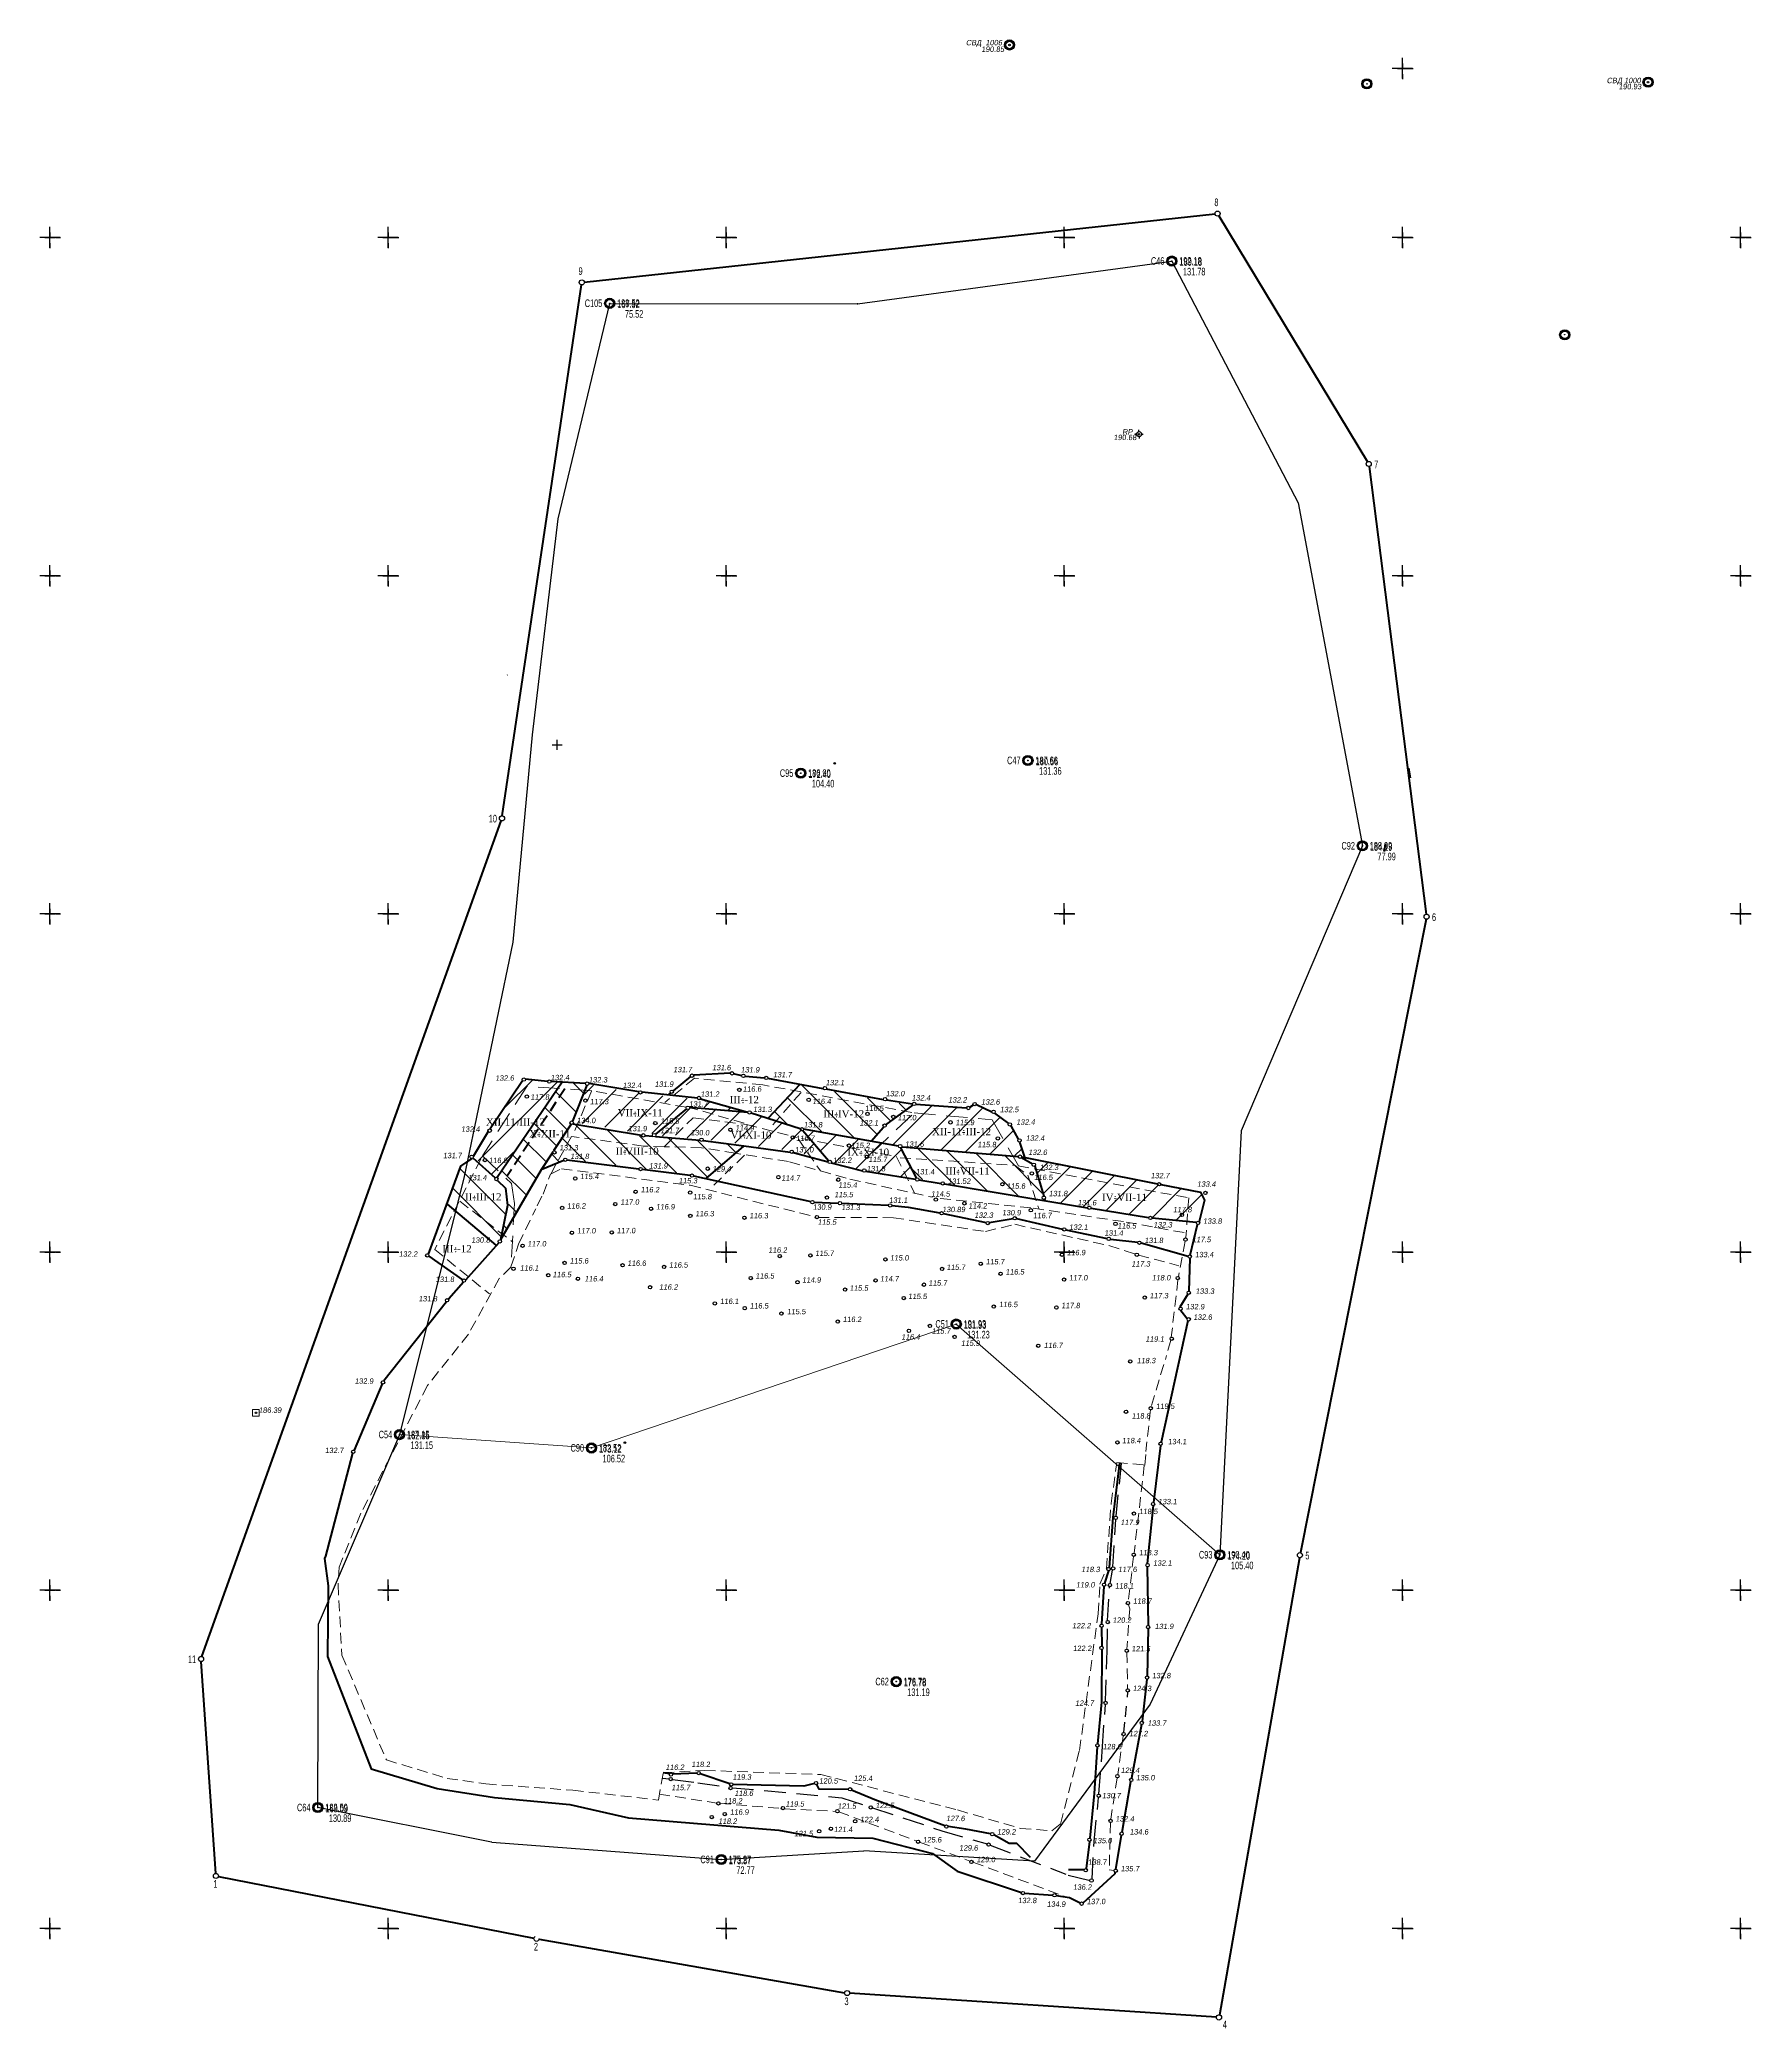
# Model space of a CAD drawing. Header units: millimetres. Extents: x 3232994 to 6468300, y 5635141 to 11269398.
# Drawn here: x 3233194 to 3234206, y 5635141 to 5636317 of the extents above; entities that cross this region are included whole.
import ezdxf
from ezdxf.enums import TextEntityAlignment as Align

# ---------------------------------------------------------------- set-up
doc = ezdxf.new("R2010")
doc.units = ezdxf.units.MM
doc.header["$LTSCALE"] = 2
doc.header["$PDMODE"] = 32
doc.header["$PDSIZE"] = 0.3
doc.linetypes.add('DASHED2', pattern=[9.525, 6.35, -3.175])
doc.linetypes.add('HIDDEN2', pattern=[4.7625, 3.175, -1.5875])
for name, color, linetype in [('LINE_OBJ', 7, 'Continuous'), ('POINT_OBJ', 7, 'Continuous'), ('REGION_OBJ', 7, 'Continuous'), ('в.доб.бровка', 7, 'Continuous'), ('ввскр.бровка', 7, 'Continuous'), ('вдб', 7, 'Continuous'), ('ВЫСОТЫ', 7, 'Continuous'), ('Гірничий відвід', 7, 'Continuous'), ('ИМЕНА', 7, 'Continuous'), ('К_РЕЛЬЕФ', 7, 'Continuous'), ('Контур запасів', 7, 'Continuous'), ('кресты', 7, 'Continuous'), ('нвскр.бровка', 7, 'Continuous'), ('ндб', 7, 'Continuous'), ('ОБОчина', 7, 'Continuous'), ('ОШИБКИ', 7, 'Continuous'), ('ПИКЕТЫ', 7, 'Continuous'), ('ПРОМЫШЛЕННЫЕ', 7, 'Continuous'), ('ПУНКТЫ', 7, 'Continuous'), ('РЕЛЬЕФ', 7, 'Continuous'), ('ТОКА_СТ', 1, 'Continuous')]:
    doc.layers.add(name, color=color, linetype=linetype)
doc.layers.add('вдбр', color=7, linetype='Continuous', lineweight=40)
doc.layers.add('ндбр', color=7, linetype='HIDDEN2', lineweight=20)
doc.styles.add('grad', font='grad.shx')
doc.styles.add('universw', font='universw.shx', dxfattribs={"oblique": 10})
doc.styles.add('user', font='symeteo.shx', dxfattribs={"height": 2.5})

msp = doc.modelspace()

# ---------------------------------------------------------------- texts
at = {"color": 2, "char_height": 4.29, "attachment_point": 1}
for s, insert, width in [('{\\fTimes New Roman|b0|i0|c0|p18;\\C7;III--12}', (3233602.1, 5635692.3), 6.216), ('{\\fTimes New Roman|b0|i0|c0|p18;\\C7;XII-11-III-12}', (3233457.9, 5635679.1), 19.846), ('{\\fTimes New Roman|b0|i0|c0|p18;\\C7;VII-IX-11}', (3233535.9, 5635684.5), 25.949), ('{\\fTimes New Roman|b0|i0|c0|p18;\\C7;III-IV-12}', (3233657.5, 5635683.9), 6.216), ('{\\fTimes New Roman|b0|i0|c0|p18;\\C7;X-XII-11}', (3233483.4, 5635672.1), 19.846), ('{\\fTimes New Roman|b0|i0|c0|p18;\\C7;VI-}', (3233602.6, 5635671.5), 6.216), ('{\\fTimes New Roman|b0|i0|c0|p18;\\C7;XI-10}', (3233611.3, 5635671.4), 6.216), ('{\\fTimes New Roman|b0|i0|c0|p18;\\C7;XII-11-III-12}', (3233721.8, 5635673.4), 19.846), ('{\\fTimes New Roman|b0|i0|c0|p18;\\C7;II-}', (3233534.6, 5635661.8), 6.216), ('{\\fTimes New Roman|b0|i0|c0|p18;\\C7;VIII-10}', (3233540.3, 5635661.8), 6.216), ('{\\fTimes New Roman|b0|i0|c0|p18;\\C7;IX-}', (3233671.7, 5635661.2), 6.216), ('{\\fTimes New Roman|b0|i0|c0|p18;\\C7;XI-10}', (3233680.9, 5635661.2), 6.216), ('{\\fTimes New Roman|b0|i0|c0|p18;\\C7;III-VII-11}', (3233729.6, 5635650), 6.216), ('{\\fTimes New Roman|b0|i0|c0|p18;\\C7;II-III-12}', (3233445.5, 5635634.8), 6.216), ('{\\fTimes New Roman|b0|i0|c0|p18;\\C7;IV-VII-11}', (3233822.3, 5635634.5), 6.216), ('{\\fTimes New Roman|b0|i0|c0|p18;\\C7;III--12}', (3233432.2, 5635604.1), 6.216)]:
    msp.add_mtext(s, dxfattribs=dict(at, insert=insert, width=width))
at = {"color": 7, "char_height": 4, "width": 1.234, "attachment_point": 1}
for insert in [(3233609.1, 5635692.1), (3233475.8, 5635678.9), (3233545.4, 5635684.2), (3233664.4, 5635683.7), (3233488.6, 5635672), (3233610, 5635671.3), (3233739.7, 5635673.4), (3233539.3, 5635661.6), (3233679, 5635661), (3233736.5, 5635649.8), (3233450.3, 5635634.5), (3233829.3, 5635634.3), (3233439.2, 5635603.9)]:
    msp.add_mtext('{\\fTimes New Roman|b0|i0|c204|p18;:}', dxfattribs=dict(at, insert=insert))
at = {"style": 'universw', "oblique": 10}
for tag, p in [('131.9', (3233563.2, 5635697.7, 327.3)), ('131.7', (3233574.2, 5635706.3, 327.3)), ('131.6', (3233597.2, 5635707.5, 327.3)), ('131.9', (3233614.1, 5635706.2, 327.3)), ('131.7', (3233633.2, 5635703.3, 327.3)), ('132.1', (3233664.3, 5635698.6, 327.3)), ('132.0', (3233699.9, 5635692.1, 327.3)), ('132.4', (3233715.2, 5635689.6, 327.3)), ('132.2', (3233736.8, 5635688.4, 327.3)), ('132.6', (3233756.3, 5635687.2, 327.3)), ('132.1', (3233684.4, 5635674.8, 327.3)), ('132.5', (3233767.4, 5635682.7, 327.3)), ('132.4', (3233777.1, 5635675.3, 327.3)), ('132.4', (3233782.7, 5635665.8, 327.3)), ('132.3', (3233790.9, 5635648.5, 327.3)), ('131.8', (3233796.3, 5635633, 327.3))]:
    msp.add_attdef(tag, text='', height=3.2, dxfattribs=at).set_placement(p, align=Align.CENTER)
at = {"style": 'universw', "oblique": 6}
msp.add_attdef('130.0', (3233579, 5635669, 129.7), '', height=3.2, dxfattribs=at)
at = {"layer": 'ВЫСОТЫ', "color": 0, "style": 'grad', "width": 0.7}
for tag, p in [('189.18', (3233868.2, 5636183.3)), ('167.92', (3233535.6, 5636158.3)), ('180.56', (3233783.1, 5635887.9)), ('172.40', (3233648.6, 5635880.4)), ('184.19', (3233980.8, 5635837.3)), ('181.93', (3233740.6, 5635554.6)), ('162.85', (3233411.3, 5635489.2)), ('173.12', (3233524.9, 5635481.3)), ('174.20', (3233896.6, 5635418)), ('176.78', (3233705.1, 5635343.1)), ('169.09', (3233363, 5635268.6)), ('173.87', (3233601.6, 5635237.9))]:
    msp.add_attdef(tag, p, '', height=4.5, dxfattribs=at)
at = {"layer": 'ВЫСОТЫ', "style": 'universw', "oblique": 6}
for tag, p in [('132.6', (3233463.5, 5635701.3, 131.5)), ('132.4', (3233496.2, 5635701.6, 131.5)), ('132.3', (3233518.7, 5635700.3, 131.5)), ('132.4', (3233538.8, 5635697, 131.5)), ('117.8', (3233484.3, 5635690.1, 116.2)), ('117.3', (3233519.4, 5635687.4, 131.6)), ('131.7', (3233578.1, 5635686, 131.5)), ('131.2', (3233584.9, 5635691.8, 131.5)), ('116.6', (3233609.8, 5635694.8, 115.7)), ('116.4', (3233651, 5635687.5, 115.7)), ('134.0', (3233511.7, 5635676.2, 131)), ('115.8', (3233561.2, 5635675.9, 131.6)), ('131.3', (3233616, 5635682.8, 131.5)), ('131.8', (3233645.9, 5635673.7, 131.3)), ('116.5', (3233682.1, 5635683.4, 115.7)), ('117.0', (3233701.4, 5635677.9, 115.7)), ('115.9', (3233735.7, 5635675, 115.7)), ('132.4', (3233443.3, 5635671.1, 131.5)), ('131.9', (3233542.1, 5635671.4, 131.5)), ('131.7', (3233561.1, 5635670.3, 131.5)), ('114.9', (3233605.5, 5635671.9, 131.6)), ('116.7', (3233641.3, 5635665.7, 131.6)), ('131.6', (3233705.9, 5635662.2, 131.1)), ('115.8', (3233748.7, 5635662, 115.7)), ('131.7', (3233432.6, 5635655.5, 131.5)), ('116.9', (3233459.6, 5635652.6, 116.2)), ('131.3', (3233501.4, 5635660.1, 131.5)), ('131.0', (3233640.7, 5635658.9, 131.3)), ('132.2', (3233663.2, 5635652.7, 131.3)), ('115.2', (3233674, 5635661.5, 131.6)), ('115.7', (3233684.2, 5635653.2, 131.6)), ('131.4', (3233447.4, 5635642.4, 131.5)), ('115.4', (3233513.6, 5635643.1, 116.2)), ('115.3', (3233571.9, 5635640.6, 131.6)), ('114.7', (3233632.7, 5635642.2, 115.7)), ('131.8', (3233683.1, 5635647.7, 131.3)), ('131.4', (3233712.2, 5635645.9, 131.1)), ('131.52', (3233731.1, 5635640.3, 131.1)), ('131.5', (3233731.1, 5635640.3, 131.1)), ('116.5', (3233782.1, 5635642.6, 115.7)), ('117.0', (3233537.5, 5635628, 131.6)), ('116.2', (3233549.5, 5635635.3, 131.6)), ('115.8', (3233580.4, 5635631.2, 131.6)), ('115.4', (3233666.4, 5635638.1, 115.7)), ('131.1', (3233696.3, 5635629.1, 131.1)), ('114.5', (3233721.3, 5635632.8, 115.7)), ('115.6', (3233765.9, 5635637.4, 115.7)), ('116.2', (3233505.9, 5635625.7, 116.2)), ('116.9', (3233558.6, 5635625.2, 131.6)), ('116.3', (3233581.8, 5635621.1, 131.6)), ('116.3', (3233613.8, 5635619.9, 131.6)), ('130.9', (3233651.3, 5635625, 130.9)), ('131.3', (3233668.2, 5635624.8, 131.3)), ('130.89', (3233727.9, 5635623.6, 130.9)), ('114.2', (3233743.3, 5635625.7, 115.7)), ('130.9', (3233763.3, 5635621.7, 130.9)), ('116.7', (3233781.5, 5635620, 116.9)), ('133.8', (3233882.2, 5635616.7, 133.4)), ('130.8', (3233449.3, 5635605.5, 131.5)), ('117.0', (3233482.5, 5635603.3, 115.6)), ('117.0', (3233511.8, 5635611, 117)), ('117.0', (3233535.3, 5635611.1, 117)), ('132.1', (3233802.9, 5635613.1, 132.1)), ('131.4', (3233823.8, 5635609.7, 131.4)), ('116.5', (3233831.5, 5635613.9, 116.9)), ('131.8', (3233847.5, 5635605.3, 131.8)), ('132.2', (3233406.4, 5635597.2, 131.5)), ('115.6', (3233507.5, 5635593.2, 115.6)), ('116.6', (3233541.6, 5635591.8, 131.6)), ('116.2', (3233625, 5635599.6, 116.2)), ('115.7', (3233652.7, 5635597.7, 115.7)), ('115.0', (3233697, 5635595, 114.7)), ('115.7', (3233753.6, 5635592.7, 115.7)), ('116.9', (3233801.5, 5635598.1, 116.9)), ('133.4', (3233877.3, 5635596.9, 133.4)), ('131.8', (3233428.1, 5635582.3, 131.5)), ('116.5', (3233566.3, 5635590.8, 131.6)), ('116.5', (3233617.4, 5635584.3, 116.5)), ('114.9', (3233645, 5635581.9, 114.9)), ('114.7', (3233691.1, 5635582.6, 114.7)), ('115.7', (3233719.7, 5635580.1, 114.7)), ('115.7', (3233730.4, 5635589.4, 114.7)), ('116.5', (3233765.3, 5635586.7, 115.7)), ('117.0', (3233802.8, 5635583.2, 117.8)), ('131.8', (3233418.1, 5635570.8, 131.5)), ('116.1', (3233596.4, 5635569.3, 116.1)), ('115.5', (3233673, 5635577.1, 114.7)), ('115.5', (3233707.7, 5635572.2, 114.7)), ('117.3', (3233850.5, 5635572.6, 117.8)), ('133.3', (3233877.7, 5635575.3, 133.3)), ('116.5', (3233614, 5635566.6, 116.5)), ('115.5', (3233636, 5635563.2, 115.5)), ('116.2', (3233669, 5635558.6, 116.2)), ('116.5', (3233761.4, 5635567.4, 116.5)), ('117.8', (3233798.3, 5635566.8, 117.8)), ('132.9', (3233871.9, 5635566.1, 132.9)), ('132.6', (3233876.4, 5635559.9, 132.6)), ('132.9', (3233380.3, 5635522.1, 131.5)), ('118.8', (3233839.9, 5635501.5, 118.8)), ('119.5', (3233854.2, 5635507.2, 119.5)), ('118.4', (3233834.2, 5635486.9, 118.3)), ('134.1', (3233861.3, 5635486.3, 134.1)), ('132.7', (3233362.7, 5635481.1, 131.5)), ('133.1', (3233855.6, 5635450.8, 133.1)), ('118.5', (3233844.2, 5635445, 118.5)), ('118.3', (3233844.2, 5635420.6, 118.2)), ('117.6', (3233831.9, 5635410.7, 117.6)), ('132.1', (3233852.6, 5635414.5, 132.1)), ('118.1', (3233830, 5635401, 118.1)), ('118.7', (3233840.7, 5635392, 118.7)), ('120.2', (3233828.6, 5635380.7, 120.2)), ('122.2', (3233805.1, 5635364, 122.2)), ('121.5', (3233839.8, 5635363.8, 121.5)), ('132.8', (3233851.9, 5635347.9, 132.8)), ('124.3', (3233840.5, 5635340.3, 124.3)), ('128.6', (3233822.8, 5635305.9, 128.6)), ('118.2', (3233579.5, 5635295.4, 118.2)), ('119.3', (3233603.8, 5635287.9, 119.3)), ('120.5', (3233655, 5635285.6, 120.5)), ('125.4', (3233675.5, 5635287.2, 121.3)), ('135.0', (3233842.5, 5635287.5, 135)), ('118.2', (3233598.5, 5635273.8, 118.2)), ('116.9', (3233602.3, 5635267.2, 116.9)), ('121.5', (3233665.9, 5635270.7, 121.5)), ('122.4', (3233679.3, 5635262.8, 122.4)), ('122.5', (3233688.4, 5635271.1, 122.5)), ('132.4', (3233830.3, 5635263.2, 132.4)), ('121.4', (3233663.7, 5635256.9, 121.4)), ('125.6', (3233716.4, 5635250.8, 125.6)), ('129.2', (3233760.3, 5635255.5, 129.2)), ('134.6', (3233838.7, 5635255.5, 134.6)), ('129.6', (3233737.9, 5635246, 129.6)), ('129.0', (3233748.1, 5635239.1, 129)), ('138.7', (3233814, 5635237.6, 138.7)), ('135.7', (3233833.4, 5635233.7, 135.7)), ('132.8', (3233772.6, 5635214.9, 132.8)), ('136.2', (3233805.2, 5635222.8, 136.2)), ('134.9', (3233789.7, 5635212.7, 134.9)), ('137.0', (3233813.3, 5635214.3, 137))]:
    msp.add_attdef(tag, p, '', height=3.2, dxfattribs=at)
at = {"layer": 'ВЫСОТЫ', "style": 'universw', "oblique": 10}
for tag, p in [('131.8', (3233513.3, 5635655, 327.3)), ('132.6', (3233784.2, 5635657.4, 327.3)), ('131.9', (3233559.8, 5635649.4, 327.3)), ('129.4', (3233597.3, 5635647.6, 327.3)), ('132.7', (3233856.6, 5635643.6, 327.3)), ('133.4', (3233884, 5635638.6, 327.3)), ('115.5', (3233669.5, 5635632.4, 115.5)), ('131.6', (3233813.4, 5635627.6, 327.3)), ('115.5', (3233659.6, 5635616.1, 115.5)), ('132.3', (3233752.3, 5635620.2, 132.3)), ('117.8', (3233869.8, 5635623.5, 118)), ('132.3', (3233858.2, 5635614.5, 327.3)), ('117.5', (3233881.1, 5635605.8, 118)), ('117.3', (3233845.2, 5635591.4, 117.3)), ('116.1', (3233483.5, 5635589, 327.3)), ('116.5', (3233502.8, 5635585.1, 116.5)), ('116.4', (3233521.7, 5635582.6, 327.3)), ('118.0', (3233857.3, 5635583.2, 118)), ('116.2', (3233565.8, 5635577.7, 327.3)), ('116.4', (3233709.1, 5635548.2, 116.4)), ('115.7', (3233727.1, 5635551.7, 116.4)), ('115.9', (3233744.4, 5635544.5, 327.3)), ('119.1', (3233853.5, 5635547, 119.1)), ('116.7', (3233793.4, 5635543.2, 327.3)), ('118.3', (3233848.4, 5635534.2, 118.2)), ('117.9', (3233838.7, 5635438.5, 117.9)), ('118.3', (3233815.5, 5635410.7, 118.3)), ('119.0', (3233812.4, 5635401.6, 119)), ('122.2', (3233810.1, 5635377.4, 122.2)), ('131.9', (3233859, 5635377, 131.9)), ('124.7', (3233811.9, 5635331.6, 124.7)), ('127.2', (3233843.8, 5635313.6, 127.2)), ('133.7', (3233854.7, 5635319.8, 133.7)), ('116.2', (3233569.6, 5635293.7, 116.2)), ('129.4', (3233838.9, 5635291.9, 129.4)), ('115.7', (3233573.1, 5635281.7, 115.7)), ('118.6', (3233610.4, 5635278.3, 118.6)), ('130.7', (3233827.8, 5635276.9, 137.1)), ('118.2', (3233600.8, 5635261.8, 118.2)), ('119.5', (3233640.6, 5635272, 119.5)), ('127.6', (3233735.6, 5635263.4, 127.6)), ('121.5', (3233645.7, 5635254.5, 121.5)), ('135.0', (3233822.6, 5635250.3, 137.1))]:
    msp.add_attdef(tag, text='', height=3.2, dxfattribs=at).set_placement(p, align=Align.CENTER)
at = {"layer": 'ИМЕНА', "color": 0, "style": 'grad', "width": 0.7}
for tag, p in [('8', (3233891.2, 5636218.6)), ('9', (3233515.1, 5636177.9)), ('131.78', (3233883.5, 5636177.6)), ('75.52', (3233551, 5636152.6)), ('7', (3233985.7, 5636063.6)), ('104.40', (3233664, 5635874.8)), ('131.36', (3233798.4, 5635882.3)), ('10', (3233464.4, 5635854.1)), ('77.99', (3233996.1, 5635831.7)), ('6', (3234019.9, 5635795.8)), ('131.23', (3233755.9, 5635548.9)), ('131.15', (3233426.6, 5635483.5)), ('106.52', (3233540.2, 5635475.6)), ('5', (3233945, 5635418.2)), ('105.40', (3233911.9, 5635412.4)), ('11', (3233286.5, 5635356.9)), ('131.19', (3233720.4, 5635337.4)), ('130.89', (3233378.3, 5635262.9)), ('72.77', (3233616.9, 5635232.2)), ('1', (3233299.1, 5635224)), ('2', (3233488.7, 5635186.9)), ('3', (3233672.4, 5635154.6)), ('4', (3233896.2, 5635140.9))]:
    msp.add_attdef(tag, text='', height=4.5, dxfattribs=at).set_placement(p, align=Align.RIGHT)

# ---------------------------------------------------------------- blocks, each defined once
blk = doc.blocks.new('piket')
at = {"layer": 'ПИКЕТЫ', "linetype": 'Continuous'}
h = blk.add_hatch(color=7, dxfattribs=at)
edge = h.paths.add_edge_path()
edge.add_arc((0, 0), 0.3, 0, 360)
at = {"layer": 'ПИКЕТЫ', "color": 7, "linetype": 'Continuous'}
blk.add_circle((0, 0), 0.3, dxfattribs=at)
at = {"layer": 'ВЫСОТЫ', "style": 'universw', "oblique": 6}
blk.add_attdef('H', (1.88, -0.23), '', height=2, dxfattribs=at)
at = {"layer": 'ИМЕНА', "style": 'universw', "oblique": 10}
blk.add_attdef('NAME', text='', height=2, dxfattribs=at).set_placement((0, 2.37), align=Align.CENTER)
at = {"layer": 'ТОКА_СТ', "style": 'universw', "oblique": 6, "flags": 1}
blk.add_attdef('POINT', text='', height=2, dxfattribs=at).set_placement((0, -2.79), align=Align.CENTER)
blk = doc.blocks.new('5_1')
at = {"linetype": 'Continuous'}
h = blk.add_hatch(color=7, dxfattribs=at)
edge = h.paths.add_edge_path()
edge.add_arc((0, 0), 0.0588, 0, 360)
at = {"color": 7, "linetype": 'Continuous'}
for p, q in [((-0.75, 0), (-1.25, 0)), ((0, 0.75), (0, 1.25)), ((0.75, 0), (1.25, 0)), ((0, -0.75), (0, -1.25))]:
    blk.add_line(p, q, dxfattribs=at)
for radius in [0.75, 0.0588]:
    blk.add_circle((0, 0), radius, dxfattribs=at)
at = {"color": 7, "linetype": 'Continuous', "style": 'grad', "oblique": 10, "width": 0.7}
blk.add_attdef('P37', text='', height=2.5, dxfattribs=at).set_placement((-2, 0), align=Align.MIDDLE_RIGHT)
at = {"color": 7, "linetype": 'Continuous', "style": 'user', "flags": 8}
blk.add_attdef('ddddd', text='', height=2.5, dxfattribs=at).set_placement((2, 0), align=Align.MIDDLE_LEFT)
at = {"color": 7, "linetype": 'Continuous', "style": 'grad', "oblique": 10, "width": 0.7}
blk.add_attdef('P4', (2, 0.7), '', height=2.5, dxfattribs=at)
blk.add_attdef('P69', text='', height=2.5, dxfattribs=at).set_placement((2, -0.7), align=Align.TOP_LEFT)
blk = doc.blocks.new('89_1')
h = blk.add_hatch(color=256)
h.paths.add_polyline_path([(-1.5, 0, 1), (1.5, 0, 1)])
h.paths.add_polyline_path([(1.1, 0, -1), (-1.1, 0, -1)], flags=16)
h.paths.add_polyline_path([(0.06, 0, -1), (-0.06, 0, -1)], flags=0)
for radius in [1.5, 1.1, 0.0622]:
    blk.add_circle((0, 0), radius)
at = {"color": 7, "linetype": 'Continuous', "style": 'user', "flags": 8}
blk.add_attdef('ddddd', (2.53, -1.14), '', height=2.5, dxfattribs=at)
at = {"color": 7, "linetype": 'Continuous', "style": 'grad', "oblique": 10, "width": 0.7}
for tag, p in [('P37', (6.48, 0.16)), ('P4', (6.45, -2.94))]:
    blk.add_attdef(tag, text='', height=2.5, dxfattribs=at).set_placement(p, align=Align.CENTER)
blk = doc.blocks.new('POINTINV')
at = {"layer": 'ПУНКТЫ', "color": 0, "linetype": 'Continuous'}
blk.add_point((0, 0), dxfattribs=at)
at = {"layer": 'ВЫСОТЫ', "color": 0, "style": 'grad', "width": 0.7}
blk.add_attdef('POINT_H', (1.6, -0.8), '', height=1.65, dxfattribs=at)
at = {"layer": 'ИМЕНА', "color": 0, "style": 'grad', "width": 0.7}
blk.add_attdef('POINT_NAM', text='', height=1.65, dxfattribs=at).set_placement((-1.6, -0.8), align=Align.RIGHT)
at = {"layer": 'ОШИБКИ', "color": 0, "linetype": 'Continuous', "style": 'grad', "width": 0.7, "flags": 1}
blk.add_attdef('POINT_MX', text='', height=1.65, dxfattribs=at).set_placement((-4.2077, 4.453385), align=Align.RIGHT)
blk.add_attdef('POINT_MY', (2.8923, 4.253385), '', height=1.65, dxfattribs=at)

# ---------------------------------------------------------------- hatches: boundary and pattern name
at = {"layer": 'ПИКЕТЫ', "linetype": 'Continuous'}
h = msp.add_hatch(color=7, dxfattribs=at)
edge = h.paths.add_edge_path()
edge.add_arc((3233664.2, 5635889), 0.48, 0, 360)
h = msp.add_hatch(color=7, dxfattribs=at)
edge = h.paths.add_edge_path()
edge.add_arc((3233540.1, 5635487.3), 0.48, 0, 360)

# ---------------------------------------------------------------- linework, layer by layer
at = {"color": 7}
for p, q in [((3233453.3, 5635653.9), (3233499.8, 5635700.3)), ((3233469.5, 5635685.8), (3233485.2, 5635701.5)), ((3233499.2, 5635694.7), (3233511.2, 5635682.7)), ((3233509.5, 5635700.1), (3233515.7, 5635693.9)), ((3233492.9, 5635685.3), (3233506, 5635672.3)), ((3233562.4, 5635668.7), (3233578.9, 5635685.2)), ((3233577, 5635667.5), (3233593.4, 5635683.9)), ((3233591.2, 5635666.1), (3233607.9, 5635682.7)), ((3233605.2, 5635664.3), (3233620.9, 5635680)), ((3233698.6, 5635663.5), (3233721.6, 5635686.5)), ((3233712.8, 5635661.9), (3233736.2, 5635685.3)), ((3233727.3, 5635660.7), (3233751.9, 5635685.3)), ((3233741.8, 5635659.4), (3233761.9, 5635679.6)), ((3233480.2, 5635666.6), (3233493.3, 5635653.5)), ((3233486.5, 5635676), (3233499.6, 5635662.9)), ((3233503.4, 5635667), (3233516.7, 5635653.6)), ((3233510.9, 5635675.2), (3233534.7, 5635651.4)), ((3233529.8, 5635672), (3233552.7, 5635649.1)), ((3233548.8, 5635668.7), (3233570.7, 5635646.8)), ((3233566, 5635667.2), (3233588.8, 5635644.4)), ((3233583, 5635665.9), (3233597.3, 5635651.6)), ((3233619.1, 5635662.5), (3233632.9, 5635676.3)), ((3233633, 5635660.7), (3233644.7, 5635672.4)), ((3233648.7, 5635668.5), (3233651.4, 5635671.3)), ((3233656, 5635660.1), (3233664.8, 5635668.9)), ((3233664.3, 5635652.7), (3233678.1, 5635666.5)), ((3233756.3, 5635658.2), (3233769.5, 5635671.4)), ((3233461.3, 5635646.2), (3233474.2, 5635659)), ((3233473.8, 5635657.3), (3233487.4, 5635643.7)), ((3233497, 5635657.6), (3233501.2, 5635653.4)), ((3233600.8, 5635663.8), (3233605.8, 5635658.9)), ((3233646.1, 5635658), (3233651.9, 5635663.9)), ((3233676.7, 5635649.3), (3233691.5, 5635664.2)), ((3233689.7, 5635646.7), (3233703.5, 5635660.4)), ((3233770.8, 5635657), (3233774.6, 5635660.9)), ((3233467.5, 5635647.9), (3233481.8, 5635633.6)), ((3233703.4, 5635644.6), (3233709, 5635650.3)), ((3233471.3, 5635628.3), (3233476, 5635623.6)), ((3233466.9, 5635609.2), (3233467.3, 5635608.8)), ((3233468.4, 5635615.6), (3233470.3, 5635613.7))]:
    msp.add_line(p, q, dxfattribs=at)
for p, q in [((3233514.8, 5635676), (3233535, 5635696.2)), ((3233516.3, 5635693.3), (3233521.6, 5635698.6)), ((3233528.2, 5635673.8), (3233548.3, 5635693.9)), ((3233541.7, 5635671.5), (3233562.6, 5635692.4)), ((3233556.1, 5635670.2), (3233577, 5635691.1)), ((3233587, 5635685.4), (3233590.2, 5635688.6)), ((3233636.5, 5635691), (3233656.7, 5635670.8)), ((3233644.5, 5635698.8), (3233675.8, 5635667.5)), ((3233664, 5635695), (3233689.1, 5635669.8)), ((3233683.5, 5635691.2), (3233697, 5635677.7)), ((3233601.3, 5635684), (3233602.3, 5635685)), ((3233629, 5635682.8), (3233635.9, 5635675.9)), ((3233702.3, 5635688.1), (3233706.2, 5635684.2)), ((3233735.2, 5635639.5), (3233713.6, 5635661)), ((3233754.1, 5635636.3), (3233730.8, 5635659.6)), ((3233773, 5635633.1), (3233747.9, 5635658.2)), ((3233786.9, 5635634.9), (3233765, 5635656.8)), ((3233776.6, 5635655), (3233777.4, 5635655.8)), ((3233784.1, 5635646.8), (3233790.5, 5635653.1)), ((3233442.8, 5635649), (3233469.4, 5635622.4)), ((3233716.1, 5635642.9), (3233710.4, 5635648.6)), ((3233787.7, 5635634.7), (3233803.6, 5635650.5)), ((3233797.7, 5635628.9), (3233816.6, 5635647.9)), ((3233811.2, 5635626.8), (3233829.7, 5635645.2)), ((3233824.8, 5635624.6), (3233842.8, 5635642.6)), ((3233438.5, 5635637.6), (3233466.8, 5635609.2)), ((3233838.3, 5635622.4), (3233855.9, 5635640)), ((3233851.9, 5635620.3), (3233869, 5635637.4)), ((3233866.1, 5635618.8), (3233881, 5635633.6))]:
    msp.add_line(p, q)
at = {"color": 7, "linetype": 'Continuous', "lineweight": 40}
for points in [[(3233503, 5635700.5), (3233464.6, 5635644.1)], [(3233517.6, 5635698.6), (3233509.1, 5635677.4)], [(3233558.2, 5635668.4), (3233584.4, 5635666.2)], [(3233586.3, 5635666), (3233610.4, 5635662.8)], [(3233660.6, 5635654), (3233645.4, 5635671.7)], [(3233774.7, 5635655.9), (3233781.1, 5635652.1)], [(3233782.6, 5635650.8), (3233787.8, 5635633.1)], [(3233788.3, 5635631.2), (3233788.6, 5635630.3)]]:
    msp.add_lwpolyline(points, dxfattribs=at)
at = {"color": 7, "linetype": 'HIDDEN2', "lineweight": 40}
msp.add_lwpolyline([(3233504.6, 5635696.5), (3233470.2, 5635644.7)], dxfattribs=at)
at = {"color": 7, "linetype": 'HIDDEN2', "lineweight": 20}
for points in [[(3233520.4, 5635695.2), (3233509.8, 5635670.3)], [(3233642.7, 5635666.7), (3233655.7, 5635648)], [(3233771, 5635651.2), (3233778.4, 5635645.4), (3233784.9, 5635625.7)]]:
    msp.add_lwpolyline(points, dxfattribs=at)
at = {"color": 7}
for centre in [(3233579.8, 5635704.3), (3233603.4, 5635705.7), (3233610.2, 5635704.2), (3233623.7, 5635703), (3233567.8, 5635694.8), (3233607.8, 5635695.9), (3233648.8, 5635690), (3233658.4, 5635696.9), (3233694, 5635690.4), (3233711.2, 5635687.6), (3233747, 5635687.5), (3233683.6, 5635681.7), (3233698.9, 5635679.9), (3233732.7, 5635676.7), (3233743.2, 5635685.2), (3233758.2, 5635682.9), (3233585.4, 5635666.4), (3233693.7, 5635674.8), (3233760.7, 5635667.2), (3233767.8, 5635675.5), (3233773.5, 5635666), (3233780.8, 5635646.5), (3233782, 5635651.6), (3233787.9, 5635632.1)]:
    msp.add_circle(centre, 1.01, dxfattribs=at)
at = {"layer": 'LINE_OBJ', "color": 6, "linetype": 'Continuous', "flags": 128}
msp.add_lwpolyline([(3233470.5, 5635941.2), (3233470.7, 5635941.3)], dxfattribs=at)
at = {"layer": 'POINT_OBJ', "color": 7, "linetype": 'Continuous'}
for p in [(3234145.3, 5636291.9, 190.9), (3233677.6, 5636160.9), (3233844.2, 5636083.7, 190.7)]:
    msp.add_point(p, dxfattribs=at)
at = {"layer": 'REGION_OBJ', "color": 30, "linetype": 'Continuous'}
for points in [[(3233996.4, 5635958.9), (3233996.4, 5635958.9)], [(3233591.4, 5635265.8), (3233591.4, 5635265.8)]]:
    msp.add_lwpolyline(points, dxfattribs=at)
at = {"layer": 'в.доб.бровка', "color": 7, "linetype": 'Continuous', "lineweight": 40}
for points in [[(3233509.3, 5635675.8), (3233550, 5635669.2)], [(3233552, 5635668.9), (3233556.6, 5635668.6)], [(3233610.4, 5635662.8), (3233637.8, 5635659.1)], [(3233639.7, 5635658.8), (3233660.3, 5635653.4)], [(3233662.2, 5635652.8), (3233680.7, 5635648)], [(3233682.4, 5635647.8), (3233711.9, 5635643)], [(3233713.9, 5635642.7), (3233727.1, 5635640.6)], [(3233713.9, 5635642.7), (3233727.1, 5635640.6)], [(3233729.1, 5635640.3), (3233813.8, 5635626.1)]]:
    msp.add_lwpolyline(points, dxfattribs=at)
at = {"layer": 'ввскр.бровка', "color": 7, "linetype": 'Continuous', "lineweight": 40}
for p, q in [((3233505.8, 5635654.5), (3233548.4, 5635649.3)), ((3233550.3, 5635649.1), (3233578.7, 5635645.4))]:
    msp.add_line(p, q, dxfattribs=at)
for points in [[(3233503.9, 5635654.1), (3233490.5, 5635648.7)], [(3233580.6, 5635645.1), (3233650, 5635629.8)], [(3233652, 5635629.5), (3233666.3, 5635629)], [(3233668.3, 5635628.9), (3233696.1, 5635627.7)], [(3233698, 5635627.5), (3233707.6, 5635626.5), (3233726.4, 5635623.2)], [(3233728.3, 5635622.8), (3233753.8, 5635617.5)], [(3233755.6, 5635617.5), (3233769.7, 5635619.9)], [(3233771.7, 5635619.9), (3233799, 5635613.6)], [(3233800.9, 5635613.2), (3233825.3, 5635608)], [(3233827.3, 5635607.7), (3233843.5, 5635605.8)], [(3233845.4, 5635605.4), (3233873.2, 5635597.5)], [(3233874.3, 5635596.3), (3233873.6, 5635576.9)], [(3233873.1, 5635575.1), (3233868.4, 5635567.4)], [(3233873.1, 5635559.3), (3233857.3, 5635487.6)], [(3233869, 5635565.5), (3233872.7, 5635560.6)], [(3233856.9, 5635485.6), (3233852.8, 5635451.9)], [(3233832.6, 5635475.3), (3233828.8, 5635443), (3233826.5, 5635413.4)], [(3233852.6, 5635450), (3233849, 5635415.7)], [(3233363.1, 5635420.1), (3233362.5, 5635418.8), (3233364.6, 5635402.5), (3233364.1, 5635360.7), (3233390.1, 5635294.3), (3233429.1, 5635282.7), (3233462.9, 5635277.3), (3233507.6, 5635273.2), (3233542.3, 5635265.3), (3233631.1, 5635258.1), (3233653.6, 5635254), (3233686.8, 5635253.3), (3233722, 5635244.2), (3233736.6, 5635233.9), (3233774.6, 5635221.3)], [(3233826.2, 5635411.5), (3233823.8, 5635404.2)], [(3233849, 5635413.8), (3233849.6, 5635379.2)], [(3233823.4, 5635402.3), (3233822.1, 5635380)], [(3233822.1, 5635378), (3233822.2, 5635366.8)], [(3233849.6, 5635377.2), (3233849.1, 5635349.3)], [(3233822.2, 5635364.9), (3233822, 5635333.8), (3233819.6, 5635309.2)], [(3233848.9, 5635347.3), (3233846, 5635322.5)], [(3233845.7, 5635320.6), (3233839.8, 5635288.8)], [(3233819.5, 5635307.3), (3233817.6, 5635279.7), (3233815.1, 5635253.4)], [(3233566.4, 5635291.3), (3233562.8, 5635292)], [(3233582.8, 5635291.7), (3233568.3, 5635291.1)], [(3233602.1, 5635285.4), (3233584.7, 5635291.4)], [(3233652.3, 5635285.6), (3233645.9, 5635284), (3233604, 5635285.1)], [(3233672.3, 5635282.1), (3233655, 5635282.3), (3233653.7, 5635285)], [(3233729.4, 5635260.7), (3233688, 5635276.1), (3233674.1, 5635281.7)], [(3233834.2, 5635256.9), (3233839.4, 5635286.8)], [(3233756.4, 5635256), (3233741.7, 5635258.6), (3233731.3, 5635260.2)], [(3233780, 5635242), (3233772, 5635250.1), (3233767.4, 5635250.2), (3233758.3, 5635255.3)], [(3233830.5, 5635235.1), (3233833.9, 5635255)], [(3233814.9, 5635251.4), (3233813, 5635235.4)], [(3233811.8, 5635234.6), (3233802.5, 5635234.6)], [(3233811.1, 5635215.1), (3233830, 5635232.5), (3233830.1, 5635233.1)], [(3233776.5, 5635220.8), (3233793.2, 5635219.7)]]:
    msp.add_lwpolyline(points, dxfattribs=at)
at = {"layer": 'вдб', "color": 7, "linetype": 'Continuous', "lineweight": 40}
for p, q in [((3233643.5, 5635699), (3233624.8, 5635679.1)), ((3233434.9, 5635628.3), (3233463.8, 5635604))]:
    msp.add_line(p, q, dxfattribs=at)
for points in [[(3233479.5, 5635701.3), (3233460.4, 5635672.8)], [(3233494.4, 5635700.9), (3233481.3, 5635702.2)], [(3233516.8, 5635699.7), (3233496.4, 5635700.8)], [(3233578.9, 5635703.9), (3233568.6, 5635695.4)], [(3233602.4, 5635705.7), (3233580.8, 5635704.6)], [(3233609.2, 5635704.2), (3233604.4, 5635705.4)], [(3233622.7, 5635702.8), (3233611.2, 5635703.8)], [(3233657.4, 5635696.6), (3233624.7, 5635702.7)], [(3233548.4, 5635694.8), (3233518.8, 5635699.7)], [(3233583, 5635691), (3233550.3, 5635694.6)], [(3233567, 5635694.2), (3233565.6, 5635693)], [(3233612.8, 5635682.5), (3233584.9, 5635690.5)], [(3233693, 5635690.1), (3233659.2, 5635696.3)], [(3233710.2, 5635687.4), (3233694.8, 5635689.8)], [(3233694.5, 5635675.3), (3233710.4, 5635686.9)], [(3233712.2, 5635687.4), (3233742.2, 5635685.3)], [(3233744.1, 5635685.7), (3233746.2, 5635687)], [(3233748, 5635687.3), (3233757.1, 5635683)], [(3233758.7, 5635682.1), (3233767, 5635676.1)], [(3233459.3, 5635671.2), (3233450.3, 5635656.5)], [(3233508.4, 5635675.6), (3233497.9, 5635659.8)], [(3233701.9, 5635662.7), (3233645.8, 5635672.6)], [(3233685.8, 5635665.5), (3233693.1, 5635673.9)], [(3233768.4, 5635674.7), (3233772.7, 5635666.7)], [(3233773.5, 5635665), (3233776.5, 5635656.2)], [(3233449.5, 5635655.3), (3233442.9, 5635650.8), (3233423.8, 5635598.8)], [(3233450.2, 5635655.7), (3233463.3, 5635643.8)], [(3233497.4, 5635659), (3233490.5, 5635648.7)], [(3233610.3, 5635662.7), (3233587.9, 5635643.5)], [(3233712.6, 5635643.9), (3233703.3, 5635661.6)], [(3233704.1, 5635662.3), (3233772.8, 5635656.5)], [(3233774.8, 5635656.4), (3233855.2, 5635640.3)], [(3233464.8, 5635642.4), (3233469.5, 5635637.8), (3233470.6, 5635627.5), (3233466.6, 5635607.3)], [(3233490.5, 5635648.7), (3233466.6, 5635607.2)], [(3233857.1, 5635639.9), (3233880.5, 5635635.4), (3233883, 5635630.7), (3233879.7, 5635618)], [(3233874.4, 5635598.1), (3233878.8, 5635616.2)], [(3233424.1, 5635597.6), (3233444, 5635583.6)], [(3233465.5, 5635605.5), (3233445.8, 5635583.4)], [(3233444.6, 5635582.1), (3233435.9, 5635572.4), (3233435.7, 5635572.1)], [(3233434.5, 5635570.6), (3233397.5, 5635523.8)], [(3233396.6, 5635522), (3233379.9, 5635482.8)], [(3233379.1, 5635480.9), (3233378.8, 5635480.2), (3233363.1, 5635420.1)]]:
    msp.add_lwpolyline(points, dxfattribs=at)
at = {"layer": 'вдбр', "color": 7, "linetype": 'Continuous', "lineweight": 40}
for points in [[(3233576.6, 5635684.6), (3233558.2, 5635669.7)], [(3233612.8, 5635682.6), (3233578.3, 5635685.4)], [(3233643.8, 5635672.8), (3233614.7, 5635682.2)], [(3233849.9, 5635620.3), (3233815.9, 5635625.8)], [(3233878.1, 5635617.4), (3233851.9, 5635620.1)]]:
    msp.add_lwpolyline(points, dxfattribs=at)
at = {"layer": 'Гірничий відвід', "color": 7, "linetype": 'Continuous', "lineweight": 40}
for points in [[(3233516.1, 5636173.7), (3233889.2, 5636214.1)], [(3233891.5, 5636212.9), (3233979.3, 5636067.4)], [(3233467.6, 5635858), (3233514.4, 5636172)], [(3233980.3, 5636064.6), (3234014.1, 5635799.8)], [(3233289.9, 5635360.7), (3233466.9, 5635855.1)], [(3234014, 5635796.8), (3233939.7, 5635422.2)], [(3233939.2, 5635419.2), (3233891.8, 5635148.7)], [(3233298.1, 5635232.5), (3233289.5, 5635357.8)], [(3233299.7, 5635230.7), (3233486.3, 5635194.2)], [(3233489.3, 5635193.6), (3233670, 5635161.9)], [(3233890, 5635147.4), (3233673, 5635161.6)]]:
    msp.add_lwpolyline(points, dxfattribs=at)
at = {"layer": 'К_РЕЛЬЕФ', "color": 30, "linetype": 'Continuous', "flags": 128}
msp.add_lwpolyline([(3234003.7, 5635886.2), (3234004.8, 5635880.4)], dxfattribs=at)
at = {"layer": 'Контур запасів', "color": 5}
for points in [[(3233500.6, 5636033.7), (3233531.1, 5636161.1), (3233677.6, 5636160.9), (3233863.6, 5636186.1), (3233938.3, 5636043.1), (3233976.3, 5635840.2), (3233904.7, 5635671.7), (3233892, 5635420.9), (3233850.8, 5635332.6), (3233782.3, 5635239.7), (3233681.4, 5635245.9)], [(3233461.3, 5635251), (3233461.1, 5635251), (3233358.5, 5635271.5), (3233358.8, 5635380), (3233406.9, 5635492), (3233445.1, 5635643.6), (3233474.1, 5635783.2), (3233485.4, 5635905.9), (3233500.6, 5636033.7)]]:
    msp.add_lwpolyline(points, dxfattribs=at)
at = {"layer": 'Контур запасів', "color": 5, "linetype": 'Continuous', "lineweight": 15}
msp.add_lwpolyline([(3233406.8, 5635492), (3233520.3, 5635484.1), (3233736.1, 5635557.4), (3233892, 5635420.9)], dxfattribs=at)
at = {"layer": 'Контур запасів', "color": 5, "linetype": 'Continuous'}
msp.add_lwpolyline([(3233461.3, 5635251), (3233597.1, 5635240.7), (3233681.4, 5635245.9)], dxfattribs=at)
at = {"layer": 'кресты'}
for p, q in [((3234000, 5636300), (3233994, 5636300)), ((3234000, 5636300.3), (3234000, 5636306.3)), ((3234006, 5636300), (3234000, 5636300)), ((3234000, 5636294), (3234000, 5636300)), ((3233200, 5636200.3), (3233200, 5636206.3)), ((3233400, 5636200.3), (3233400, 5636206.3)), ((3233600, 5636200.3), (3233600, 5636206.3)), ((3233800, 5636200.3), (3233800, 5636206.3)), ((3234000, 5636200.3), (3234000, 5636206.3)), ((3234200, 5636200.3), (3234200, 5636206.3)), ((3233200, 5636200), (3233194, 5636200)), ((3233206, 5636200), (3233200, 5636200)), ((3233200, 5636194), (3233200, 5636200)), ((3233400, 5636200), (3233394, 5636200)), ((3233406, 5636200), (3233400, 5636200)), ((3233400, 5636194), (3233400, 5636200)), ((3233600, 5636200), (3233594, 5636200)), ((3233606, 5636200), (3233600, 5636200)), ((3233600, 5636194), (3233600, 5636200)), ((3233800, 5636200), (3233794, 5636200)), ((3233806, 5636200), (3233800, 5636200)), ((3233800, 5636194), (3233800, 5636200)), ((3234000, 5636200), (3233994, 5636200)), ((3234006, 5636200), (3234000, 5636200)), ((3234000, 5636194), (3234000, 5636200)), ((3234200, 5636200), (3234194, 5636200)), ((3234206, 5636200), (3234200, 5636200)), ((3234200, 5636194), (3234200, 5636200)), ((3233200, 5636000.3), (3233200, 5636006.3)), ((3233400, 5636000.3), (3233400, 5636006.3)), ((3233600, 5636000.3), (3233600, 5636006.3)), ((3233800, 5636000.3), (3233800, 5636006.3)), ((3234000, 5636000.3), (3234000, 5636006.3)), ((3234200, 5636000.3), (3234200, 5636006.3)), ((3233200, 5636000), (3233194, 5636000)), ((3233206, 5636000), (3233200, 5636000)), ((3233200, 5635994), (3233200, 5636000)), ((3233400, 5636000), (3233394, 5636000)), ((3233406, 5636000), (3233400, 5636000)), ((3233400, 5635994), (3233400, 5636000)), ((3233600, 5636000), (3233594, 5636000)), ((3233606, 5636000), (3233600, 5636000)), ((3233600, 5635994), (3233600, 5636000)), ((3233800, 5636000), (3233794, 5636000)), ((3233806, 5636000), (3233800, 5636000)), ((3233800, 5635994), (3233800, 5636000)), ((3234000, 5636000), (3233994, 5636000)), ((3234006, 5636000), (3234000, 5636000)), ((3234000, 5635994), (3234000, 5636000)), ((3234200, 5636000), (3234194, 5636000)), ((3234206, 5636000), (3234200, 5636000)), ((3234200, 5635994), (3234200, 5636000)), ((3233200, 5635800.3), (3233200, 5635806.3)), ((3233400, 5635800.3), (3233400, 5635806.3)), ((3233600, 5635800.3), (3233600, 5635806.3)), ((3233800, 5635800.3), (3233800, 5635806.3)), ((3234000, 5635800.3), (3234000, 5635806.3)), ((3234200, 5635800.3), (3234200, 5635806.3)), ((3233200, 5635800), (3233194, 5635800)), ((3233206, 5635800), (3233200, 5635800)), ((3233200, 5635794), (3233200, 5635800)), ((3233400, 5635800), (3233394, 5635800)), ((3233406, 5635800), (3233400, 5635800)), ((3233400, 5635794), (3233400, 5635800)), ((3233600, 5635800), (3233594, 5635800)), ((3233606, 5635800), (3233600, 5635800)), ((3233600, 5635794), (3233600, 5635800)), ((3233800, 5635800), (3233794, 5635800)), ((3233806, 5635800), (3233800, 5635800)), ((3233800, 5635794), (3233800, 5635800)), ((3234000, 5635800), (3233994, 5635800)), ((3234006, 5635800), (3234000, 5635800)), ((3234000, 5635794), (3234000, 5635800)), ((3234200, 5635800), (3234194, 5635800)), ((3234206, 5635800), (3234200, 5635800)), ((3234200, 5635794), (3234200, 5635800)), ((3233200, 5635600.3), (3233200, 5635606.3)), ((3233400, 5635600.3), (3233400, 5635606.3)), ((3233600, 5635600.3), (3233600, 5635606.3)), ((3233800, 5635600.3), (3233800, 5635606.3)), ((3234000, 5635600.3), (3234000, 5635606.3)), ((3234200, 5635600.3), (3234200, 5635606.3)), ((3233200, 5635600), (3233194, 5635600)), ((3233206, 5635600), (3233200, 5635600)), ((3233200, 5635594), (3233200, 5635600)), ((3233400, 5635600), (3233394, 5635600)), ((3233406, 5635600), (3233400, 5635600)), ((3233400, 5635594), (3233400, 5635600)), ((3233600, 5635600), (3233594, 5635600)), ((3233606, 5635600), (3233600, 5635600)), ((3233600, 5635594), (3233600, 5635600)), ((3233800, 5635600), (3233794, 5635600)), ((3233806, 5635600), (3233800, 5635600)), ((3233800, 5635594), (3233800, 5635600)), ((3234000, 5635600), (3233994, 5635600)), ((3234006, 5635600), (3234000, 5635600)), ((3234000, 5635594), (3234000, 5635600)), ((3234200, 5635600), (3234194, 5635600)), ((3234206, 5635600), (3234200, 5635600)), ((3234200, 5635594), (3234200, 5635600)), ((3233200, 5635400.3), (3233200, 5635406.3)), ((3233400, 5635400.3), (3233400, 5635406.3)), ((3233600, 5635400.3), (3233600, 5635406.3)), ((3233800, 5635400.3), (3233800, 5635406.3)), ((3234000, 5635400.3), (3234000, 5635406.3)), ((3234200, 5635400.3), (3234200, 5635406.3)), ((3233200, 5635400), (3233194, 5635400)), ((3233206, 5635400), (3233200, 5635400)), ((3233200, 5635394), (3233200, 5635400)), ((3233400, 5635400), (3233394, 5635400)), ((3233406, 5635400), (3233400, 5635400)), ((3233400, 5635394), (3233400, 5635400)), ((3233600, 5635400), (3233594, 5635400)), ((3233606, 5635400), (3233600, 5635400)), ((3233600, 5635394), (3233600, 5635400)), ((3233800, 5635400), (3233794, 5635400)), ((3233806, 5635400), (3233800, 5635400)), ((3233800, 5635394), (3233800, 5635400)), ((3234000, 5635400), (3233994, 5635400)), ((3234006, 5635400), (3234000, 5635400)), ((3234000, 5635394), (3234000, 5635400)), ((3234200, 5635400), (3234194, 5635400)), ((3234206, 5635400), (3234200, 5635400)), ((3234200, 5635394), (3234200, 5635400)), ((3233200, 5635200.3), (3233200, 5635206.3)), ((3233400, 5635200.3), (3233400, 5635206.3)), ((3233600, 5635200.3), (3233600, 5635206.3)), ((3233800, 5635200.3), (3233800, 5635206.3)), ((3234000, 5635200.3), (3234000, 5635206.3)), ((3234200, 5635200.3), (3234200, 5635206.3)), ((3233200, 5635200), (3233194, 5635200)), ((3233206, 5635200), (3233200, 5635200)), ((3233200, 5635194), (3233200, 5635200)), ((3233400, 5635200), (3233394, 5635200)), ((3233406, 5635200), (3233400, 5635200)), ((3233400, 5635194), (3233400, 5635200)), ((3233600, 5635200), (3233594, 5635200)), ((3233606, 5635200), (3233600, 5635200)), ((3233600, 5635194), (3233600, 5635200)), ((3233800, 5635200), (3233794, 5635200)), ((3233806, 5635200), (3233800, 5635200)), ((3233800, 5635194), (3233800, 5635200)), ((3234000, 5635200), (3233994, 5635200)), ((3234006, 5635200), (3234000, 5635200)), ((3234000, 5635194), (3234000, 5635200)), ((3234200, 5635200), (3234194, 5635200)), ((3234206, 5635200), (3234200, 5635200)), ((3234200, 5635194), (3234200, 5635200))]:
    msp.add_line(p, q, dxfattribs=at)
at = {"layer": 'кресты', "color": 7, "linetype": 'Continuous'}
for p, q in [((3233997, 5636300), (3234003, 5636300)), ((3233997, 5636300), (3234003, 5636300)), ((3233997, 5636300), (3234000, 5636300)), ((3234000, 5636297), (3234000, 5636303)), ((3234000, 5636297), (3234000, 5636303)), ((3234000, 5636303), (3234000, 5636300)), ((3234003.3, 5636300), (3234006.3, 5636300)), ((3234000, 5636296.7), (3234000, 5636293.7)), ((3233197, 5636200), (3233203, 5636200)), ((3233197, 5636200), (3233203, 5636200)), ((3233197, 5636200), (3233200, 5636200)), ((3233200, 5636197), (3233200, 5636203)), ((3233200, 5636197), (3233200, 5636203)), ((3233200, 5636203), (3233200, 5636200)), ((3233200, 5636196.7), (3233200, 5636193.7)), ((3233203.3, 5636200), (3233206.3, 5636200)), ((3233397, 5636200), (3233403, 5636200)), ((3233397, 5636200), (3233403, 5636200)), ((3233397, 5636200), (3233400, 5636200)), ((3233400, 5636197), (3233400, 5636203)), ((3233400, 5636197), (3233400, 5636203)), ((3233400, 5636203), (3233400, 5636200)), ((3233400, 5636196.7), (3233400, 5636193.7)), ((3233403.3, 5636200), (3233406.3, 5636200)), ((3233597, 5636200), (3233603, 5636200)), ((3233597, 5636200), (3233603, 5636200)), ((3233597, 5636200), (3233600, 5636200)), ((3233600, 5636197), (3233600, 5636203)), ((3233600, 5636197), (3233600, 5636203)), ((3233600, 5636203), (3233600, 5636200)), ((3233600, 5636196.7), (3233600, 5636193.7)), ((3233603.3, 5636200), (3233606.3, 5636200)), ((3233797, 5636200), (3233803, 5636200)), ((3233797, 5636200), (3233800, 5636200)), ((3233800, 5636197), (3233800, 5636203)), ((3233800, 5636203), (3233800, 5636200)), ((3233800, 5636196.7), (3233800, 5636193.7)), ((3233803.3, 5636200), (3233806.3, 5636200)), ((3233997, 5636200), (3234003, 5636200)), ((3233997, 5636200), (3234003, 5636200)), ((3233997, 5636200), (3234000, 5636200)), ((3234000, 5636197), (3234000, 5636203)), ((3234000, 5636197), (3234000, 5636203)), ((3234000, 5636203), (3234000, 5636200)), ((3234000, 5636196.7), (3234000, 5636193.7)), ((3234003.3, 5636200), (3234006.3, 5636200)), ((3234197, 5636200), (3234203, 5636200)), ((3234197, 5636200), (3234203, 5636200)), ((3234197, 5636200), (3234200, 5636200)), ((3234200, 5636197), (3234200, 5636203)), ((3234200, 5636197), (3234200, 5636203)), ((3234200, 5636203), (3234200, 5636200)), ((3234200, 5636196.7), (3234200, 5636193.7)), ((3234203.3, 5636200), (3234206.3, 5636200)), ((3233197, 5636000), (3233203, 5636000)), ((3233197, 5636000), (3233203, 5636000)), ((3233197, 5636000), (3233200, 5636000)), ((3233200, 5635997), (3233200, 5636003)), ((3233200, 5635997), (3233200, 5636003)), ((3233200, 5636003), (3233200, 5636000)), ((3233200, 5635996.7), (3233200, 5635993.7)), ((3233203.3, 5636000), (3233206.3, 5636000)), ((3233397, 5636000), (3233403, 5636000)), ((3233397, 5636000), (3233403, 5636000)), ((3233397, 5636000), (3233400, 5636000)), ((3233400, 5635997), (3233400, 5636003)), ((3233400, 5635997), (3233400, 5636003)), ((3233400, 5636003), (3233400, 5636000)), ((3233400, 5635996.7), (3233400, 5635993.7)), ((3233403.3, 5636000), (3233406.3, 5636000)), ((3233597, 5636000), (3233603, 5636000)), ((3233597, 5636000), (3233603, 5636000)), ((3233597, 5636000), (3233600, 5636000)), ((3233600, 5635997), (3233600, 5636003)), ((3233600, 5635997), (3233600, 5636003)), ((3233600, 5636003), (3233600, 5636000)), ((3233600, 5635996.7), (3233600, 5635993.7)), ((3233603.3, 5636000), (3233606.3, 5636000)), ((3233797, 5636000), (3233803, 5636000)), ((3233797, 5636000), (3233803, 5636000)), ((3233797, 5636000), (3233800, 5636000)), ((3233800, 5635997), (3233800, 5636003)), ((3233800, 5635997), (3233800, 5636003)), ((3233800, 5636003), (3233800, 5636000)), ((3233800, 5635996.7), (3233800, 5635993.7)), ((3233803.3, 5636000), (3233806.3, 5636000)), ((3233997, 5636000), (3234003, 5636000)), ((3233997, 5636000), (3234003, 5636000)), ((3233997, 5636000), (3234000, 5636000)), ((3234000, 5635997), (3234000, 5636003)), ((3234000, 5635997), (3234000, 5636003)), ((3234000, 5636003), (3234000, 5636000)), ((3234000, 5635996.7), (3234000, 5635993.7)), ((3234003.3, 5636000), (3234006.3, 5636000)), ((3234197, 5636000), (3234203, 5636000)), ((3234197, 5636000), (3234203, 5636000)), ((3234197, 5636000), (3234200, 5636000)), ((3234200, 5635997), (3234200, 5636003)), ((3234200, 5635997), (3234200, 5636003)), ((3234200, 5636003), (3234200, 5636000)), ((3234200, 5635996.7), (3234200, 5635993.7)), ((3234203.3, 5636000), (3234206.3, 5636000)), ((3233197, 5635800), (3233203, 5635800)), ((3233197, 5635800), (3233203, 5635800)), ((3233197, 5635800), (3233200, 5635800)), ((3233200, 5635797), (3233200, 5635803)), ((3233200, 5635797), (3233200, 5635803)), ((3233200, 5635803), (3233200, 5635800)), ((3233200, 5635796.7), (3233200, 5635793.7)), ((3233203.3, 5635800), (3233206.3, 5635800)), ((3233397, 5635800), (3233403, 5635800)), ((3233397, 5635800), (3233403, 5635800)), ((3233397, 5635800), (3233400, 5635800)), ((3233400, 5635797), (3233400, 5635803)), ((3233400, 5635797), (3233400, 5635803)), ((3233400, 5635803), (3233400, 5635800)), ((3233400, 5635796.7), (3233400, 5635793.7)), ((3233403.3, 5635800), (3233406.3, 5635800)), ((3233597, 5635800), (3233603, 5635800)), ((3233597, 5635800), (3233600, 5635800)), ((3233600, 5635797), (3233600, 5635803)), ((3233600, 5635803), (3233600, 5635800)), ((3233600, 5635796.7), (3233600, 5635793.7)), ((3233603.3, 5635800), (3233606.3, 5635800)), ((3233797, 5635800), (3233803, 5635800)), ((3233797, 5635800), (3233803, 5635800)), ((3233797, 5635800), (3233800, 5635800)), ((3233800, 5635797), (3233800, 5635803)), ((3233800, 5635797), (3233800, 5635803)), ((3233800, 5635803), (3233800, 5635800)), ((3233800, 5635796.7), (3233800, 5635793.7)), ((3233803.3, 5635800), (3233806.3, 5635800)), ((3233997, 5635800), (3234003, 5635800)), ((3233997, 5635800), (3234000, 5635800)), ((3234000, 5635797), (3234000, 5635803)), ((3234000, 5635803), (3234000, 5635800)), ((3234000, 5635796.7), (3234000, 5635793.7)), ((3234003.3, 5635800), (3234006.3, 5635800)), ((3234197, 5635800), (3234203, 5635800)), ((3234197, 5635800), (3234203, 5635800)), ((3234197, 5635800), (3234200, 5635800)), ((3234200, 5635797), (3234200, 5635803)), ((3234200, 5635797), (3234200, 5635803)), ((3234200, 5635803), (3234200, 5635800)), ((3234200, 5635796.7), (3234200, 5635793.7)), ((3234203.3, 5635800), (3234206.3, 5635800)), ((3233197, 5635600), (3233203, 5635600)), ((3233197, 5635600), (3233203, 5635600)), ((3233197, 5635600), (3233200, 5635600)), ((3233200, 5635597), (3233200, 5635603)), ((3233200, 5635597), (3233200, 5635603)), ((3233200, 5635603), (3233200, 5635600)), ((3233200, 5635596.7), (3233200, 5635593.7)), ((3233203.3, 5635600), (3233206.3, 5635600)), ((3233397, 5635600), (3233403, 5635600)), ((3233397, 5635600), (3233400, 5635600)), ((3233400, 5635597), (3233400, 5635603)), ((3233400, 5635603), (3233400, 5635600)), ((3233400, 5635596.7), (3233400, 5635593.7)), ((3233403.3, 5635600), (3233406.3, 5635600)), ((3233597, 5635600), (3233603, 5635600)), ((3233597, 5635600), (3233600, 5635600)), ((3233600, 5635597), (3233600, 5635603)), ((3233600, 5635603), (3233600, 5635600)), ((3233600, 5635596.7), (3233600, 5635593.7)), ((3233603.3, 5635600), (3233606.3, 5635600)), ((3233797, 5635600), (3233803, 5635600)), ((3233797, 5635600), (3233803, 5635600)), ((3233797, 5635600), (3233800, 5635600)), ((3233800, 5635597), (3233800, 5635603)), ((3233800, 5635597), (3233800, 5635603)), ((3233800, 5635603), (3233800, 5635600)), ((3233800, 5635596.7), (3233800, 5635593.7)), ((3233803.3, 5635600), (3233806.3, 5635600)), ((3233997, 5635600), (3234003, 5635600)), ((3233997, 5635600), (3234003, 5635600)), ((3233997, 5635600), (3234000, 5635600)), ((3234000, 5635597), (3234000, 5635603)), ((3234000, 5635597), (3234000, 5635603)), ((3234000, 5635603), (3234000, 5635600)), ((3234000, 5635596.7), (3234000, 5635593.7)), ((3234003.3, 5635600), (3234006.3, 5635600)), ((3234197, 5635600), (3234203, 5635600)), ((3234197, 5635600), (3234203, 5635600)), ((3234197, 5635600), (3234200, 5635600)), ((3234200, 5635597), (3234200, 5635603)), ((3234200, 5635597), (3234200, 5635603)), ((3234200, 5635603), (3234200, 5635600)), ((3234200, 5635596.7), (3234200, 5635593.7)), ((3234203.3, 5635600), (3234206.3, 5635600)), ((3233197, 5635400), (3233203, 5635400)), ((3233197, 5635400), (3233203, 5635400)), ((3233197, 5635400), (3233200, 5635400)), ((3233200, 5635397), (3233200, 5635403)), ((3233200, 5635397), (3233200, 5635403)), ((3233200, 5635403), (3233200, 5635400)), ((3233200, 5635396.7), (3233200, 5635393.7)), ((3233203.3, 5635400), (3233206.3, 5635400)), ((3233397, 5635400), (3233403, 5635400)), ((3233397, 5635400), (3233400, 5635400)), ((3233400, 5635397), (3233400, 5635403)), ((3233400, 5635403), (3233400, 5635400)), ((3233400, 5635396.7), (3233400, 5635393.7)), ((3233403.3, 5635400), (3233406.3, 5635400)), ((3233597, 5635400), (3233603, 5635400)), ((3233597, 5635400), (3233600, 5635400)), ((3233600, 5635397), (3233600, 5635403)), ((3233600, 5635403), (3233600, 5635400)), ((3233600, 5635396.7), (3233600, 5635393.7)), ((3233603.3, 5635400), (3233606.3, 5635400)), ((3233797, 5635400), (3233803, 5635400)), ((3233797, 5635400), (3233800, 5635400)), ((3233800, 5635397), (3233800, 5635403)), ((3233800, 5635403), (3233800, 5635400)), ((3233800, 5635396.7), (3233800, 5635393.7)), ((3233803.3, 5635400), (3233806.3, 5635400)), ((3233997, 5635400), (3234003, 5635400)), ((3233997, 5635400), (3234003, 5635400)), ((3233997, 5635400), (3234000, 5635400)), ((3234000, 5635397), (3234000, 5635403)), ((3234000, 5635397), (3234000, 5635403)), ((3234000, 5635403), (3234000, 5635400)), ((3234000, 5635396.7), (3234000, 5635393.7)), ((3234003.3, 5635400), (3234006.3, 5635400)), ((3234197, 5635400), (3234203, 5635400)), ((3234197, 5635400), (3234203, 5635400)), ((3234197, 5635400), (3234200, 5635400)), ((3234200, 5635397), (3234200, 5635403)), ((3234200, 5635397), (3234200, 5635403)), ((3234200, 5635403), (3234200, 5635400)), ((3234200, 5635396.7), (3234200, 5635393.7)), ((3234203.3, 5635400), (3234206.3, 5635400)), ((3233197, 5635200), (3233203, 5635200)), ((3233197, 5635200), (3233203, 5635200)), ((3233197, 5635200), (3233200, 5635200)), ((3233200, 5635197), (3233200, 5635203)), ((3233200, 5635197), (3233200, 5635203)), ((3233200, 5635203), (3233200, 5635200)), ((3233200, 5635196.7), (3233200, 5635193.7)), ((3233203.3, 5635200), (3233206.3, 5635200)), ((3233397, 5635200), (3233403, 5635200)), ((3233397, 5635200), (3233400, 5635200)), ((3233400, 5635197), (3233400, 5635203)), ((3233400, 5635203), (3233400, 5635200)), ((3233400, 5635196.7), (3233400, 5635193.7)), ((3233403.3, 5635200), (3233406.3, 5635200)), ((3233597, 5635200), (3233603, 5635200)), ((3233597, 5635200), (3233600, 5635200)), ((3233600, 5635197), (3233600, 5635203)), ((3233600, 5635203), (3233600, 5635200)), ((3233600, 5635196.7), (3233600, 5635193.7)), ((3233603.3, 5635200), (3233606.3, 5635200)), ((3233797, 5635200), (3233803, 5635200)), ((3233797, 5635200), (3233800, 5635200)), ((3233800, 5635197), (3233800, 5635203)), ((3233800, 5635203), (3233800, 5635200)), ((3233800, 5635196.7), (3233800, 5635193.7)), ((3233803.3, 5635200), (3233806.3, 5635200)), ((3233997, 5635200), (3234003, 5635200)), ((3233997, 5635200), (3234003, 5635200)), ((3233997, 5635200), (3234000, 5635200)), ((3234000, 5635197), (3234000, 5635203)), ((3234000, 5635197), (3234000, 5635203)), ((3234000, 5635203), (3234000, 5635200)), ((3234000, 5635196.7), (3234000, 5635193.7)), ((3234003.3, 5635200), (3234006.3, 5635200)), ((3234197, 5635200), (3234203, 5635200)), ((3234197, 5635200), (3234203, 5635200)), ((3234197, 5635200), (3234200, 5635200)), ((3234200, 5635197), (3234200, 5635203)), ((3234200, 5635197), (3234200, 5635203)), ((3234200, 5635203), (3234200, 5635200)), ((3234200, 5635196.7), (3234200, 5635193.7)), ((3234203.3, 5635200), (3234206.3, 5635200))]:
    msp.add_line(p, q, dxfattribs=at)
at = {"layer": 'кресты', "color": 5, "linetype": 'Continuous'}
for p, q in [((3233797, 5636200), (3233803, 5636200)), ((3233800, 5636197), (3233800, 5636203)), ((3233997, 5635800), (3234003, 5635800)), ((3234000, 5635797), (3234000, 5635803)), ((3233597, 5635600), (3233603, 5635600)), ((3233600, 5635597), (3233600, 5635603))]:
    msp.add_line(p, q, dxfattribs=at)
at = {"layer": 'кресты', "linetype": 'Continuous'}
for p, q in [((3233500, 5635897), (3233500, 5635903)), ((3233497, 5635900), (3233503, 5635900)), ((3233597, 5635800), (3233603, 5635800)), ((3233600, 5635797), (3233600, 5635803)), ((3233397, 5635600), (3233403, 5635600)), ((3233400, 5635597), (3233400, 5635603)), ((3233397, 5635400), (3233403, 5635400)), ((3233400, 5635397), (3233400, 5635403)), ((3233597, 5635400), (3233603, 5635400)), ((3233600, 5635397), (3233600, 5635403)), ((3233797, 5635400), (3233803, 5635400)), ((3233800, 5635397), (3233800, 5635403)), ((3233397, 5635200), (3233403, 5635200)), ((3233400, 5635197), (3233400, 5635203)), ((3233597, 5635200), (3233603, 5635200)), ((3233600, 5635197), (3233600, 5635203)), ((3233797, 5635200), (3233803, 5635200)), ((3233800, 5635197), (3233800, 5635203))]:
    msp.add_line(p, q, dxfattribs=at)
at = {"layer": 'кресты', "color": 7}
msp.add_line((3233459.6, 5635857.5), (3233459.6, 5635857.5), dxfattribs=at)
at = {"layer": 'кресты', "color": 7, "linetype": 'DASHED2', "lineweight": 20}
for p, q in [((3233319.8, 5635506.9, 186.4), (3233323.8, 5635506.9, 186.4)), ((3233323.8, 5635506, 186.4), (3233323.8, 5635506.9, 186.4)), ((3233323.8, 5635506, 186.4), (3233323.8, 5635502.9, 186.4))]:
    msp.add_line(p, q, dxfattribs=at)
at = {"layer": 'кресты', "color": 7, "linetype": 'Continuous', "lineweight": 40}
msp.add_line((3233518.5, 5635486.5), (3233518.4, 5635486.1), dxfattribs=at)
at = {"layer": 'кресты', "color": 7, "linetype": 'DASHED2', "lineweight": 20, "elevation": 186.4}
msp.add_lwpolyline([(3233323.8, 5635502.9), (3233319.8, 5635502.9), (3233319.8, 5635506.9)], dxfattribs=at)
at = {"layer": 'кресты', "color": 7, "linetype": 'DASHED2', "lineweight": 20}
for p in [(3233321.8, 5635504.9, 186.4), (3233321.9, 5635504.9, 186.4)]:
    msp.add_point(p, dxfattribs=at)
at = {"layer": 'нвскр.бровка', "color": 7, "linetype": 'HIDDEN2'}
msp.add_lwpolyline([(3233836.6, 5635331.5), (3233835.1, 5635315.8)], dxfattribs=at)
at = {"layer": 'нвскр.бровка', "color": 7}
for centre in [(3233890.7, 5636214.2), (3233514.6, 5636173.5), (3233980.1, 5636066.1), (3233467.4, 5635856.5), (3233939.4, 5635420.7), (3233289.4, 5635359.3), (3233298.2, 5635231), (3233671.5, 5635161.7), (3233891.5, 5635147.3)]:
    msp.add_circle(centre, 1.51, dxfattribs=at)
at = {"layer": 'нвскр.бровка'}
msp.add_circle((3234014.3, 5635798.3), 1.51, dxfattribs=at)
at = {"layer": 'нвскр.бровка', "color": 7, "linetype": 'HIDDEN2', "lineweight": 20}
msp.add_circle((3233487.8, 5635193.9), 1.51, dxfattribs=at)
at = {"layer": 'ндб', "color": 7, "linetype": 'HIDDEN2', "lineweight": 20}
for points in [[(3233709.8, 5635682.5), (3233621.6, 5635698.9), (3233581.3, 5635702.8), (3233563.7, 5635688.5)], [(3233576.3, 5635685.6), (3233520.5, 5635695.4)], [(3233644.3, 5635694.4), (3233625.5, 5635672.9)], [(3233610.6, 5635676.2), (3233581.1, 5635684.7), (3233578.3, 5635685.2)], [(3233454.9, 5635654.9), (3233427.6, 5635601.5), (3233460, 5635575.2)], [(3233610.8, 5635657.3), (3233590.4, 5635637.3)], [(3233702.9, 5635655.8), (3233770.5, 5635651.3)], [(3233772.8, 5635650.9), (3233873.6, 5635632), (3233871.9, 5635608.5), (3233871.9, 5635608.3)], [(3233442.4, 5635630.1), (3233473.8, 5635605.8)], [(3233871.5, 5635606.4), (3233867.5, 5635585.5)]]:
    msp.add_lwpolyline(points, dxfattribs=at)
at = {"layer": 'ндб', "color": 7, "linetype": 'DASHED2', "lineweight": 20}
for points in [[(3233520.5, 5635695.4), (3233482, 5635698), (3233455.8, 5635656.8), (3233473, 5635640.6), (3233474.8, 5635628.7), (3233472.7, 5635591.2)], [(3233686.8, 5635659.1), (3233711.2, 5635682.3), (3233757.3, 5635678.2), (3233773, 5635650.9)]]:
    msp.add_lwpolyline(points, dxfattribs=at)
at = {"layer": 'ндбр', "color": 7, "linetype": 'HIDDEN2', "lineweight": 20}
for p, q in [((3233560.5, 5635279.4), (3233594.5, 5635274.1)), ((3233596.4, 5635273.9), (3233632.7, 5635270.9)), ((3233634.6, 5635270.7), (3233664.8, 5635269.2)), ((3233666.6, 5635268.9), (3233712.6, 5635251.7)), ((3233714.4, 5635251), (3233744.2, 5635239.8)), ((3233746, 5635239.1), (3233801.6, 5635218.4))]:
    msp.add_line(p, q, dxfattribs=at)
for points in [[(3233563.4, 5635662.3), (3233580.4, 5635679.4), (3233612, 5635675.5), (3233641.9, 5635667.7), (3233642, 5635667.7)], [(3233563.4, 5635662.3), (3233550.9, 5635662.7), (3233508.5, 5635668.4), (3233496.4, 5635646.4)], [(3233644.6, 5635667.1), (3233700.8, 5635656.4), (3233711.4, 5635634.9)], [(3233605.4, 5635658.5), (3233585.5, 5635661.7), (3233563.4, 5635662.3)], [(3233671, 5635643.6), (3233636.9, 5635653.5), (3233605.4, 5635658.5)], [(3233491.7, 5635634.2), (3233496, 5635646), (3233501.9, 5635649)], [(3233502.6, 5635649.2), (3233578.8, 5635639.5), (3233652.7, 5635620.8)], [(3233673.2, 5635643.1), (3233722, 5635632.4)], [(3233488.2, 5635627.3), (3233491.4, 5635633.9)], [(3233870.9, 5635611.5), (3233835, 5635618), (3233780.2, 5635626.1), (3233724.3, 5635631.9)], [(3233472.7, 5635591.3), (3233477.2, 5635604.6), (3233487.4, 5635625.6)], [(3233654.6, 5635620.5), (3233698.9, 5635620.3), (3233753.4, 5635612.1), (3233770.7, 5635616.4), (3233826.4, 5635603.8), (3233842, 5635598.8)], [(3233843.9, 5635598.2), (3233867.7, 5635591.9)], [(3233472.8, 5635591.3), (3233465.8, 5635584.3), (3233447.6, 5635551.5), (3233437, 5635538.2)], [(3233867.2, 5635583.6), (3233863.3, 5635549.7)], [(3233863, 5635547.9), (3233859.8, 5635536.4)], [(3233435.8, 5635536.7), (3233423.3, 5635521), (3233384, 5635445.5), (3233371, 5635413.7), (3233370.4, 5635403.4), (3233372.7, 5635361.6), (3233399, 5635299.6), (3233434.9, 5635288.7), (3233457.9, 5635285.4), (3233509.4, 5635281.7), (3233559.9, 5635275.9), (3233562.9, 5635292.1), (3233587.4, 5635293.4), (3233656, 5635291), (3233736.9, 5635270), (3233774.1, 5635259.1), (3233792.6, 5635257.7), (3233797.8, 5635261.7), (3233809, 5635305.2), (3233820, 5635386.1), (3233821.1, 5635403.6), (3233824.9, 5635412.6), (3233827.7, 5635451.3), (3233831.1, 5635475.5), (3233847.7, 5635474), (3233848.5, 5635482.4)], [(3233858.8, 5635533.5), (3233851.4, 5635508.6)], [(3233851, 5635506.6), (3233848.2, 5635482.1)]]:
    msp.add_lwpolyline(points, dxfattribs=at)
at = {"layer": 'ндбр', "color": 7, "linetype": 'HIDDEN2'}
for points in [[(3233847.3, 5635474), (3233841.3, 5635422)], [(3233841, 5635420), (3233837.8, 5635393.4)], [(3233837.9, 5635391.4), (3233838.7, 5635388.9), (3233837, 5635365.2)], [(3233837, 5635363.3), (3233837.4, 5635341.6)], [(3233834.9, 5635313.9), (3233831.6, 5635291)], [(3233831.3, 5635289.1), (3233827.5, 5635264.5)], [(3233827.3, 5635262.6), (3233826.6, 5635234.7), (3233829.4, 5635234.2)]]:
    msp.add_lwpolyline(points, dxfattribs=at)
at = {"layer": 'ндбр', "color": 7, "linetype": 'Continuous', "lineweight": 40}
msp.add_lwpolyline([(3233795.2, 5635219.5), (3233803, 5635218.2), (3233809.3, 5635215.1)], dxfattribs=at)
at = {"layer": 'ОБОчина', "color": 7, "linetype": 'DASHED2'}
for p, q in [((3233568.2, 5635288.1), (3233583.2, 5635286.1)), ((3233583.2, 5635286.1), (3233601.7, 5635283.5)), ((3233603.6, 5635283.2), (3233668.5, 5635277.2)), ((3233668.5, 5635277.2), (3233684.6, 5635271.9)), ((3233686.5, 5635271.3), (3233727.6, 5635257.7)), ((3233727.6, 5635257.7), (3233754.3, 5635249.9)), ((3233756.2, 5635249.2), (3233800.9, 5635232))]:
    msp.add_line(p, q, dxfattribs=at)
at = {"layer": 'ОБОчина', "color": 7, "linetype": 'DASHED2', "lineweight": 20}
msp.add_line((3233634.6, 5635270.7), (3233634.6, 5635270.7), dxfattribs=at)
at = {"layer": 'ОБОчина', "color": 7, "linetype": 'DASHED2'}
for points in [[(3233830.6, 5635443.8), (3233833.9, 5635475.2)], [(3233828.8, 5635413.8), (3233830.4, 5635441.8)], [(3233827.1, 5635404), (3233828.6, 5635411.9)], [(3233825.6, 5635382.1), (3233826.8, 5635402.1)], [(3233824.4, 5635334.3), (3233825.4, 5635364.4), (3233825.5, 5635380.1)], [(3233820.5, 5635279.4), (3233822.6, 5635307.5), (3233824.3, 5635332.4)], [(3233562.3, 5635288.9), (3233566.2, 5635288.5)], [(3233816.4, 5635229.3), (3233817.6, 5635251.3), (3233820.3, 5635277.4)], [(3233802.2, 5635231.4), (3233815.1, 5635228.4)]]:
    msp.add_lwpolyline(points, dxfattribs=at)
at = {"layer": 'ПИКЕТЫ', "color": 7, "linetype": 'Continuous'}
for centre in [(3233664.2, 5635889, 163.6), (3233540.1, 5635487.3, 163.6)]:
    msp.add_circle(centre, 0.48, dxfattribs=at)
at = {"layer": 'ПИКЕТЫ', "color": 7}
for centre in [(3233480.3, 5635702), (3233495.4, 5635700.8), (3233517.8, 5635699.6), (3233549.3, 5635694.4), (3233584, 5635691.1), (3233508.6, 5635676.5), (3233577.3, 5635685.3), (3233613.8, 5635682.6), (3233460.1, 5635671.8), (3233551, 5635669), (3233557.4, 5635669.1), (3233644.8, 5635672.6), (3233449.4, 5635656.3), (3233498.4, 5635658.9), (3233638.8, 5635659.3), (3233661.3, 5635653.3), (3233702.9, 5635662.6), (3233773.8, 5635656.4), (3233464.1, 5635643.2), (3233589.1, 5635649.3), (3233630.9, 5635644.3), (3233666.3, 5635642.8), (3233681.7, 5635648.2), (3233713, 5635642.9), (3233728.1, 5635640.6), (3233728.1, 5635640.6), (3233724, 5635631), (3233740.9, 5635628.8), (3233780.2, 5635624.7), (3233814.8, 5635626.2), (3233879.1, 5635617.2), (3233466.1, 5635606.3), (3233830.3, 5635616.7), (3233423.2, 5635598), (3233444.9, 5635583.1), (3233434.9, 5635571.5), (3233397, 5635522.9), (3233379.4, 5635481.9)]:
    msp.add_circle(centre, 1.01, dxfattribs=at)
at = {"layer": 'ПИКЕТЫ'}
for centre in [(3233482.1, 5635691.9), (3233516.7, 5635689.6), (3233558.1, 5635676.3), (3233602.5, 5635672.3), (3233639.4, 5635667.8), (3233457.3, 5635654.4), (3233504.8, 5635654.6), (3233672.6, 5635663), (3233683.3, 5635656.4), (3233510.7, 5635643.5), (3233549.4, 5635649.1), (3233579.7, 5635645.2), (3233546.4, 5635635.7), (3233578.7, 5635635.2), (3233651, 5635629.5), (3233659.6, 5635632.2), (3233667.3, 5635628.9), (3233763.4, 5635640.1), (3233856.1, 5635640.1), (3233883.5, 5635635), (3233503, 5635626.1), (3233534.4, 5635628.4), (3233555.6, 5635625.6), (3233578.8, 5635621.4), (3233610.8, 5635620.3), (3233653.7, 5635620.7), (3233697, 5635627.6), (3233727.4, 5635622.9), (3233754.7, 5635617.1), (3233770.7, 5635620), (3233850.9, 5635620.2), (3233869.6, 5635622), (3233508.8, 5635611.4), (3233532.3, 5635611.6), (3233800, 5635613.4), (3233826.3, 5635607.8), (3233844.4, 5635605.5), (3233871.7, 5635607.4), (3233479.6, 5635603.7), (3233504.4, 5635593.6), (3233631.7, 5635597.6), (3233649.8, 5635598), (3233694.2, 5635595.6), (3233798.6, 5635598.4), (3233842.9, 5635598.4), (3233874.2, 5635597.3), (3233474.2, 5635590.1), (3233494.8, 5635586.3), (3233512.3, 5635584.2), (3233538.7, 5635592.2), (3233563.3, 5635591.2), (3233614.5, 5635584.6), (3233642.2, 5635582.1), (3233688.4, 5635583.2), (3233727.7, 5635590), (3233750.6, 5635593.1), (3233762.3, 5635587.2), (3233799.9, 5635583.7), (3233867.1, 5635584.6), (3233555, 5635579.2), (3233670.3, 5635577.8), (3233705, 5635572.8), (3233717, 5635580.7), (3233847.6, 5635573.1), (3233873.6, 5635575.9), (3233593.3, 5635569.6), (3233611, 5635566.8), (3233632.7, 5635563.6), (3233666, 5635558.9), (3233758.3, 5635567.7), (3233795.3, 5635567.2), (3233868.8, 5635566.5), (3233873.6, 5635560.2), (3233708.1, 5635553.4), (3233720.5, 5635556.3), (3233735.1, 5635549.8), (3233863.6, 5635548.7), (3233784.6, 5635544.6), (3233839, 5635535.3), (3233836.5, 5635505.5), (3233851.1, 5635507.6), (3233831.4, 5635487.4), (3233857, 5635486.6), (3233830.4, 5635442.8), (3233841.2, 5635445.3), (3233852.5, 5635450.9), (3233841.1, 5635421), (3233828.9, 5635412.9), (3233849.3, 5635414.8), (3233823.5, 5635403.2), (3233827, 5635403), (3233837.6, 5635392.4), (3233822.1, 5635379), (3233825.7, 5635381.1), (3233849.6, 5635378.2), (3233822, 5635365.9), (3233836.9, 5635364.2), (3233849, 5635348.3), (3233837.5, 5635340.7), (3233824.4, 5635333.3), (3233835.1, 5635314.9), (3233845.8, 5635321.5), (3233819.6, 5635308.2), (3233567.2, 5635288.3), (3233567.3, 5635290.9), (3233583.8, 5635291.8), (3233831.4, 5635290), (3233839.6, 5635287.8), (3233602.6, 5635283), (3233603, 5635285.1), (3233653.2, 5635285.9), (3233673.3, 5635282.3), (3233820.4, 5635278.4), (3233591.5, 5635265.8), (3233595.4, 5635273.9), (3233599.2, 5635267.6), (3233633.6, 5635271.1), (3233665.8, 5635269.3), (3233685.5, 5635271.5), (3233655, 5635257.4), (3233662, 5635258.9), (3233676.3, 5635263.3), (3233730.3, 5635260.2), (3233757.4, 5635255.7), (3233814.9, 5635252.4), (3233827.4, 5635263.5), (3233833.9, 5635256), (3233713.5, 5635251.2), (3233755.2, 5635249.5), (3233745.1, 5635239.3), (3233812.7, 5635234.4), (3233830.4, 5635234.1), (3233775.5, 5635220.9), (3233794.2, 5635219.6), (3233816.1, 5635228.3), (3233810.2, 5635214.6)]:
    msp.add_circle(centre, 0.989, dxfattribs=at)
at = {"layer": 'ПИКЕТЫ', "linetype": 'HIDDEN2'}
msp.add_circle((3233826.2, 5635412.5), 0.989, dxfattribs=at)
at = {"layer": 'РЕЛЬЕФ', "color": 7, "linetype": 'Continuous', "lineweight": 20}
msp.add_line((3233532.3, 5635488.2), (3233532.3, 5635488.2), dxfattribs=at)
at = {"layer": 'РЕЛЬЕФ', "color": 7, "linetype": 'Continuous', "lineweight": 40}
msp.add_lwpolyline([(3233989.5, 5635836.9), (3233989.9, 5635841.4)], dxfattribs=at)
at = {"layer": 'РЕЛЬЕФ', "color": 7, "linetype": 'HIDDEN2'}
msp.add_lwpolyline([(3233837.3, 5635339.7), (3233837.1, 5635336.7)], dxfattribs=at)

# ---------------------------------------------------------------- block references
at = {"layer": 'ПИКЕТЫ', "color": 4}
ref = msp.add_blockref('piket', (3233767.6, 5636313.9, 190.8), dxfattribs=dict(at, xscale=1.6, yscale=1.6, zscale=1.6))
ref.add_attrib('H', '190.85', (3233751, 5636309.8, -114.5), dxfattribs={"layer": 'ВЫСОТЫ', "height": 3.2, "style": 'universw', "oblique": 6})
ref.add_attrib('NAME', 'СВД  1006', dxfattribs={"layer": 'ИМЕНА', "height": 3.2, "style": 'universw', "oblique": 10}).set_placement((3233752.5, 5636313.7, 190.8), align=Align.CENTER)
ref = msp.add_blockref('piket', (3234145.3, 5636291.9, 190.9), dxfattribs=dict(at, xscale=1.6, yscale=1.6, zscale=1.6))
ref.add_attrib('H', '190.93', (3234127.9, 5636287.7, -114.6), dxfattribs={"layer": 'ВЫСОТЫ', "height": 3.2, "style": 'universw', "oblique": 6})
ref.add_attrib('NAME', 'СВД 1000', dxfattribs={"layer": 'ИМЕНА', "height": 3.2, "style": 'universw', "oblique": 10}).set_placement((3234130.9, 5636291.3, 190.9), align=Align.CENTER)
ref = msp.add_blockref('piket', (3233844.2, 5636083.7, 190.7), dxfattribs=dict(at, xscale=1.6, yscale=1.6, zscale=1.6))
ref.add_attrib('H', '190.68', (3233829.2, 5636080.2, -114.4), dxfattribs={"layer": 'ВЫСОТЫ', "height": 3.2, "style": 'universw', "oblique": 6})
ref.add_attrib('NAME', 'RP', dxfattribs={"layer": 'ИМЕНА', "height": 3.2, "style": 'universw', "oblique": 10}).set_placement((3233837.3, 5636083.5, 190.7), align=Align.CENTER)
ref = msp.add_blockref('piket', (3233321.9, 5635504.9, 186.4), dxfattribs=dict(at, xscale=1.600000000093132, yscale=1.599999999627471, zscale=1.6))
ref.add_attrib('H', '186.39', (3233323.5, 5635504.9, -111.8), dxfattribs={"layer": 'ВЫСОТЫ', "height": 3.2, "style": 'universw', "oblique": 6})
at = {"layer": 'ПРОМЫШЛЕННЫЕ', "color": 7, "linetype": 'Continuous', "xscale": 2, "yscale": 2, "zscale": 2}
for p, rotation in [((3233767.6, 5636313.9), 359.9224657084385), ((3233979, 5636290.9, -190.8), 359.9224657084385), ((3234145.3, 5636291.9), 359.9224657084385), ((3233863.6, 5636186.1), 353.291126940981), ((3233531.1, 5636161.1), 353.291126940981), ((3234096, 5636142.5), 359.9224657084385), ((3233778.5, 5635890.7), 353.291126940981), ((3233644.1, 5635883.2), 353.291126940981), ((3233976.3, 5635840.2), 353.291126940981), ((3233736.1, 5635557.4), 353.291126940981), ((3233406.8, 5635492), 353.291126940981), ((3233520.3, 5635484.1), 353.291126940981), ((3233892, 5635420.9), 353.291126940981), ((3233700.6, 5635345.9), 353.291126940981), ((3233358.5, 5635271.5), 353.291126940981), ((3233597.1, 5635240.7), 353.291126940981)]:
    msp.add_blockref('89_1', p, dxfattribs=dict(at, rotation=rotation))
at = {"layer": 'ПУНКТЫ', "color": 7, "linetype": 'Continuous', "xscale": 2.727815320212315, "yscale": 2.727815320212315, "zscale": 2.727815320212315}
for p, values in [((3233863.6, 5636186.1), {'POINT_NAM': 'C46', 'POINT_H': '192.18'}), ((3233531.1, 5636161.1), {'POINT_NAM': 'C105', 'POINT_H': '188.52'}), ((3233644.1, 5635883.2), {'POINT_NAM': 'C95', 'POINT_H': '186.90'}), ((3233778.5, 5635890.7), {'POINT_NAM': 'C47', 'POINT_H': '187.66'}), ((3233976.3, 5635840.2), {'POINT_NAM': 'C92', 'POINT_H': '188.99'}), ((3233736.1, 5635557.4), {'POINT_NAM': 'C51', 'POINT_H': '191.93'}), ((3233406.8, 5635492), {'POINT_NAM': 'C54', 'POINT_H': '187.15'}), ((3233520.3, 5635484.1), {'POINT_NAM': 'C90', 'POINT_H': '182.52'}), ((3233892, 5635420.9), {'POINT_NAM': 'C93', 'POINT_H': '190.40'}), ((3233700.6, 5635345.9), {'POINT_NAM': 'C62', 'POINT_H': '176.78'}), ((3233358.5, 5635271.4), {'POINT_NAM': 'C64', 'POINT_H': '182.59'}), ((3233597.1, 5635240.7), {'POINT_NAM': 'C91', 'POINT_H': '175.27'})]:
    msp.add_blockref('POINTINV', p, dxfattribs=at).add_auto_attribs(values)
at = {"layer": 'ПУНКТЫ', "color": 7, "linetype": 'Continuous', "xscale": 2, "yscale": 2, "zscale": 2, "rotation": 0.7079295605870272}
msp.add_blockref('5_1', (3233844.2, 5636083.7), dxfattribs=at)

msp.set_redraw_order([(e.dxf.handle, doc.entitydb.next_handle()) for e in msp.query("TEXT MTEXT ATTDEF DIMENSION ARC_DIMENSION")])  # texts and dimensions are drawn at this point

doc.saveas('drawing.dxf')
